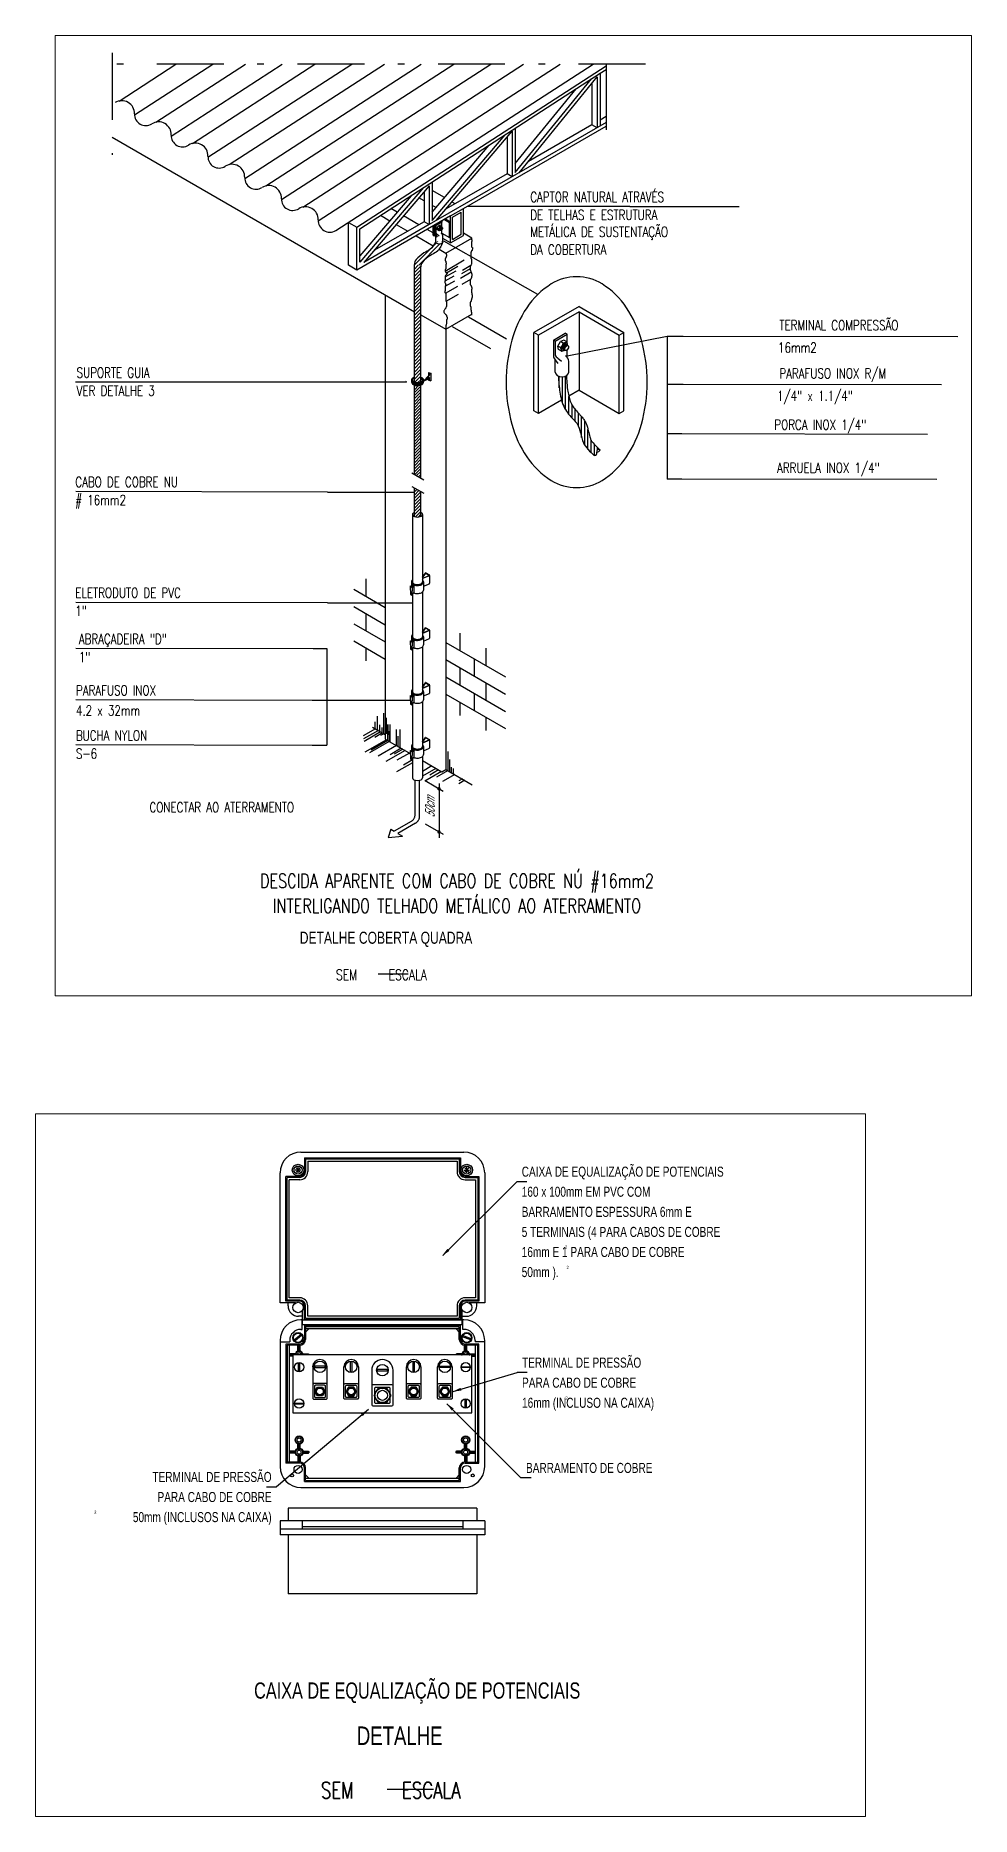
# Model space of a CAD drawing. Header units: inches. Extents: x 462102 to 462370, y 9198066 to 9198227.
# Drawn here: x 462355.83 to 462369.82, y 9198154.41 to 9198181.01 of the extents above; entities that cross this region are included whole.
import ezdxf
from ezdxf.enums import TextEntityAlignment as Align

# ---------------------------------------------------------------- set-up
doc = ezdxf.new("R2010")
doc.units = ezdxf.units.IN
doc.header["$MEASUREMENT"] = 0
doc.linetypes.add('DASHDOTX2', pattern=[2, 1, -0.5, 0, -0.5])
doc.linetypes.add('HIDDEN', pattern=[9.525, 6.35, -3.175])
for name, color, linetype in [('15', 1, 'Continuous'), ('25', 2, 'Continuous'), ('50', 5, 'Continuous'), ('C01', 1, 'Continuous'), ('C02', 2, 'Continuous'), ('C03', 3, 'Continuous'), ('C04', 4, 'Continuous'), ('C05', 4, 'Continuous')]:
    doc.layers.add(name, color=color, linetype=linetype)
doc.layers.add('I-LIN_CHAMADA', color=9, linetype='Continuous', lineweight=9)
doc.styles.add('100CL', font='romans.shx', dxfattribs={"height": 2.5})
doc.styles.add('140CL', font='ACENT.shx', dxfattribs={"height": 3.5})
doc.styles.add('25CL', font='ROMANS.shx', dxfattribs={"height": 2.5})
doc.styles.add('35CL', font='ROMANS.shx', dxfattribs={"height": 3.5})
doc.styles.add('80', font='', dxfattribs={"height": 0.2})
doc.styles.add('80CL', font='ACENT.shx', dxfattribs={"height": 2})
doc.styles.get('80').set_extended_font_data('Technical')

msp = doc.modelspace()

# ---------------------------------------------------------------- texts
at = {"layer": '25', "style": '25CL', "width": 0.75}
for s, p in [('CAPTOR NATURAL ATRAVÉS ', (462363.224, 9198178.527)), ('DE TELHAS E ESTRUTURA', (462363.224, 9198178.259)), ('METÁLICA DE SUSTENTAÇÃO', (462363.224, 9198178.006)), ('DA COBERTURA', (462363.224, 9198177.741)), ('TERMINAL COMPRESSÃO', (462366.947, 9198176.611)), ('16mm2', (462366.927, 9198176.277)), ('SUPORTE GUIA ', (462356.447, 9198175.902)), ('PARAFUSO INOX R/M ', (462366.947, 9198175.891)), ('VER DETALHE 3', (462356.447, 9198175.632)), ('1/4" x 1.1/4" ', (462366.913, 9198175.557)), ('PORCA INOX 1/4"', (462366.872, 9198175.125)), ('ARRUELA INOX 1/4"', (462366.912, 9198174.48)), ('CABO DE COBRE NU', (462356.427, 9198174.269)), ('# 16mm2', (462356.427, 9198173.999)), ('ELETRODUTO DE PVC', (462356.427, 9198172.614)), ('1"', (462356.427, 9198172.344)), ('ABRAÇADEIRA "D"', (462356.479, 9198171.923)), ('1"', (462356.479, 9198171.653)), ('PARAFUSO INOX', (462356.437, 9198171.155)), ('4.2 x 32mm', (462356.437, 9198170.855)), ('BUCHA NYLON', (462356.435, 9198170.481)), ('S-6', (462356.435, 9198170.211)), ('CONECTAR AO ATERRAMENTO', (462357.535, 9198169.409))]:
    msp.add_text(s, height=0.15, dxfattribs=at).set_placement(p)
at = {"layer": '25', "color": 2, "style": '80', "oblique": 30, "width": 0.75}
msp.add_text('50cm', height=0.144, rotation=90, dxfattribs=at).set_placement((462361.797, 9198169.48), align=Align.CENTER)
at = {"layer": '50', "style": '35CL', "width": 0.75}
for s, p in [('DESCIDA APARENTE COM CABO DE COBRE NÚ #16mm2', (462362.129, 9198168.387)), ('INTERLIGANDO TELHADO METÁLICO AO ATERRAMENTO', (462362.129, 9198168.011))]:
    msp.add_text(s, height=0.21, dxfattribs=at).set_placement(p, align=Align.MIDDLE_CENTER)
at = {"layer": 'C03', "style": '80CL', "width": 0.75}
for s, height, p in [('CAIXA DE EQUALIZAÇÃO DE POTENCIAIS', 0.15, (462363.097, 9198164.04)), ('160 x 100mm EM PVC COM', 0.15, (462363.097, 9198163.74)), ('BARRAMENTO ESPESSURA 6mm E', 0.15, (462363.097, 9198163.44)), ('5 TERMINAIS (4 PARA CABOS DE COBRE', 0.15, (462363.097, 9198163.14)), ('16mm E 1 PARA CABO DE COBRE', 0.15, (462363.097, 9198162.84)), ('2', 0.048, (462363.744, 9198162.912)), ('50mm ).', 0.15, (462363.097, 9198162.54)), ('2', 0.048, (462363.767, 9198162.61)), ('TERMINAL DE PRESSÃO ', 0.15, (462363.102, 9198161.187)), ('PARA CABO DE COBRE ', 0.15, (462363.102, 9198160.887)), ('16mm (INCLUSO NA CAIXA)', 0.15, (462363.102, 9198160.587)), ('2', 0.048, (462363.749, 9198160.656)), ('BARRAMENTO DE COBRE', 0.15, (462363.161, 9198159.614)), ('2', 0.048, (462356.709, 9198158.953))]:
    msp.add_text(s, height=height, dxfattribs=at).set_placement(p, align=Align.MIDDLE_LEFT)
for s, p in [('TERMINAL DE PRESSÃO', (462359.36, 9198159.479)), ('PARA CABO DE COBRE', (462359.36, 9198159.179)), ('50mm (INCLUSOS NA CAIXA)', (462359.36, 9198158.879))]:
    msp.add_text(s, height=0.15, dxfattribs=at).set_placement(p, align=Align.MIDDLE_RIGHT)
at = {"layer": 'C04', "color": 5, "style": '100CL', "width": 0.75}
for height, p in [(0.1575, (462360.321, 9198166.902)), (0.24225, (462360.096, 9198154.677))]:
    msp.add_text('SEM     ESCALA', height=height, dxfattribs=at).set_placement(p)
at = {"layer": 'C04', "color": 5, "style": '140CL', "width": 0.75}
msp.add_text('CAIXA DE EQUALIZAÇÃO DE POTENCIAIS', height=0.24225, dxfattribs=at).set_placement((462361.535, 9198156.094), align=Align.BOTTOM_CENTER)
at = {"layer": 'C05', "style": '140CL', "width": 0.75}
for s, height, p in [('DETALHE COBERTA QUADRA', 0.18, (462359.781, 9198167.445)), ('DETALHE', 0.2769, (462360.633, 9198155.474))]:
    msp.add_text(s, height=height, dxfattribs=at).set_placement(p)

# ---------------------------------------------------------------- hatches: boundary and pattern name
h = msp.add_hatch()
h.set_pattern_fill('ANSI31', color=256, scale=0.015, style=0)
h.set_pattern_definition([(45, (462286.71007, 9198119.77594), (-0.03367596, 0.03367596), [])])
edge = h.paths.add_edge_path()
edge.add_spline(control_points=[(462361.861, 9198177.823), (462361.883, 9198177.853), (462361.9, 9198177.889), (462361.916, 9198177.926)], knot_values=[0, 0, 0, 0, 1.886403, 1.886403, 1.886403, 1.886403], degree=3, periodic=0)
edge.add_ellipse((462361.866, 9198177.937), major_axis=(-0.0526, 0), ratio=0.708671, start_angle=0, end_angle=180, ccw=False)
edge.add_spline(control_points=[(462361.813, 9198177.937), (462361.801, 9198177.915), (462361.789, 9198177.893), (462361.775, 9198177.872)], knot_values=[0, 0, 0, 0, 1.216225, 1.216225, 1.216225, 1.216225], degree=3, periodic=0)
edge.add_spline(control_points=[(462361.775, 9198177.872), (462361.761, 9198177.851), (462361.723, 9198177.806), (462361.615, 9198177.765), (462361.554, 9198177.703), (462361.517, 9198177.665)], knot_values=[1.216225, 1.216225, 1.216225, 1.216225, 2.495653, 4.199074, 6.793347, 6.793347, 6.793347, 6.793347], degree=3, periodic=0)
edge.add_arc((462361.613, 9198177.593), 0.12, 142.735, 180)
edge.add_line((462361.493, 9198177.593), (462361.493, 9198177.587))
edge.add_line((462361.493, 9198177.587), (462361.592, 9198177.581))
edge.add_arc((462361.709, 9198177.557), 0.12, 142.735, 168.3404, ccw=False)
edge.add_spline(control_points=[(462361.614, 9198177.629), (462361.65, 9198177.666), (462361.711, 9198177.728), (462361.814, 9198177.768), (462361.85, 9198177.807), (462361.861, 9198177.823)], knot_values=[1.886403, 1.886403, 1.886403, 1.886403, 4.480676, 6.184097, 7.189229, 7.189229, 7.189229, 7.189229], degree=3, periodic=0)
h = msp.add_hatch()
h.set_pattern_fill('ANSI31', color=256, scale=0.015, angle=45, style=0)
h.set_pattern_definition([(90, (462286.64865, 9198120.358043), (-0.047625, 1e-17), [])])
edge = h.paths.add_edge_path()
edge.add_spline(control_points=[(462363.8, 9198175.626), (462363.799, 9198175.628), (462363.799, 9198175.63), (462363.792, 9198175.661), (462363.787, 9198175.692), (462363.776, 9198175.768), (462363.772, 9198175.814), (462363.767, 9198175.884), (462363.766, 9198175.908), (462363.764, 9198175.931)], knot_values=[0.035275, 0.035275, 0.035275, 0.035275, 0.144532, 0.144532, 1.839199, 1.839199, 4.284583, 4.284583, 5.471999, 5.471999, 5.471999, 5.471999], degree=3, periodic=0)
edge.add_ellipse((462363.699, 9198175.987), major_axis=(-0.102, 0), ratio=0.708671, start_angle=57.5485, end_angle=129.7624, ccw=False)
edge.add_spline(control_points=[(462363.645, 9198175.926), (462363.65, 9198175.847), (462363.657, 9198175.726), (462363.681, 9198175.605), (462363.692, 9198175.564)], knot_values=[0, 0, 0, 0, 3.980117, 6.065728, 6.065728, 6.065728, 6.065728], degree=3, periodic=0)
edge.add_spline(control_points=[(462363.692, 9198175.564), (462363.704, 9198175.523), (462363.744, 9198175.417), (462363.838, 9198175.31), (462363.979, 9198175.166), (462363.976, 9198174.926), (462364.116, 9198174.798), (462364.181, 9198174.741)], knot_values=[6.065728, 6.065728, 6.065728, 6.065728, 8.162369, 11.726694, 13.110325, 18.108707, 22.283987, 22.283987, 22.283987, 22.283987], degree=3, periodic=0)
edge.add_arc((462364.185, 9198174.776), 0.0351, 264.8281, 380.4869)
edge.add_arc((462364.248, 9198174.8), 0.0323, 49.6337, 200.4869, ccw=False)
edge.add_spline(control_points=[(462364.269, 9198174.824), (462364.26, 9198174.832), (462364.252, 9198174.839), (462364.212, 9198174.875), (462364.184, 9198174.901), (462364.155, 9198174.937), (462364.147, 9198174.946), (462364.138, 9198174.961), (462364.136, 9198174.965), (462364.131, 9198174.975), (462364.128, 9198174.979), (462364.124, 9198174.99), (462364.121, 9198174.996), (462364.111, 9198175.025), (462364.105, 9198175.053), (462364.09, 9198175.118), (462364.082, 9198175.154), (462364.062, 9198175.209), (462364.055, 9198175.225), (462364.043, 9198175.249), (462364.039, 9198175.257), (462364.03, 9198175.273), (462364.024, 9198175.281), (462364.008, 9198175.304), (462363.997, 9198175.317), (462363.98, 9198175.336), (462363.973, 9198175.343), (462363.961, 9198175.356), (462363.955, 9198175.362), (462363.943, 9198175.375), (462363.936, 9198175.382), (462363.91, 9198175.411), (462363.893, 9198175.432), (462363.87, 9198175.462), (462363.863, 9198175.473), (462363.85, 9198175.493), (462363.845, 9198175.503), (462363.833, 9198175.525), (462363.828, 9198175.537), (462363.814, 9198175.574), (462363.806, 9198175.599), (462363.8, 9198175.626)], knot_values=[5.471999, 5.471999, 5.471999, 5.471999, 6.012781, 6.012781, 8.184458, 8.184458, 9.045426, 9.045426, 9.47591, 9.47591, 9.906394, 9.906394, 10.426821, 10.426821, 12.024227, 12.024227, 13.621633, 13.621633, 14.255544, 14.255544, 14.572499, 14.572499, 14.889455, 14.889455, 15.516431, 15.516431, 15.942256, 15.942256, 16.36808, 16.36808, 16.890298, 16.890298, 18.437749, 18.437749, 19.211475, 19.211475, 19.9852, 19.9852, 20.870541, 20.870541, 22.45595, 22.45595, 22.45595, 22.45595], degree=3, periodic=0)
h = msp.add_hatch()
h.set_pattern_fill('ANSI31', color=256, scale=0.0108, style=0)
h.set_pattern_definition([(45, (462286.843524, 9198116.95644), (-0.024246692, 0.024246692), [])])
edge = h.paths.add_edge_path()
edge.add_line((462361.589, 9198174.2), (462361.493, 9198174.255))
edge.add_line((462361.493, 9198174.255), (462361.493, 9198173.828))
edge.add_ellipse((462361.539, 9198173.858), major_axis=(-0.075, 0), ratio=0.509872, start_angle=411.839, end_angle=491.867)
edge.add_line((462361.589, 9198173.829), (462361.589, 9198174.2))

# ---------------------------------------------------------------- linework, layer by layer
at = {"linetype": 'Continuous'}
for p, q in [((462361.493, 9198177.578), (462361.496, 9198177.582)), ((462361.493, 9198177.525), (462361.549, 9198177.582)), ((462361.493, 9198177.472), (462361.589, 9198177.569)), ((462361.493, 9198177.419), (462361.589, 9198177.516)), ((462361.493, 9198177.366), (462361.589, 9198177.463)), ((462361.493, 9198177.313), (462361.589, 9198177.409)), ((462361.493, 9198177.26), (462361.589, 9198177.356)), ((462361.493, 9198177.207), (462361.589, 9198177.303)), ((462361.493, 9198177.154), (462361.589, 9198177.25)), ((462361.493, 9198177.101), (462361.589, 9198177.197)), ((462361.493, 9198177.048), (462361.589, 9198177.144)), ((462361.493, 9198176.995), (462361.589, 9198177.091)), ((462361.493, 9198176.942), (462361.589, 9198177.038)), ((462361.493, 9198176.889), (462361.589, 9198176.985)), ((462361.493, 9198176.836), (462361.589, 9198176.932)), ((462361.493, 9198176.783), (462361.589, 9198176.879)), ((462361.493, 9198176.73), (462361.589, 9198176.826)), ((462361.493, 9198176.677), (462361.589, 9198176.773)), ((462361.493, 9198176.624), (462361.589, 9198176.72)), ((462361.493, 9198176.571), (462361.589, 9198176.667)), ((462361.493, 9198176.518), (462361.589, 9198176.614)), ((462361.493, 9198176.465), (462361.588, 9198176.56)), ((462361.493, 9198176.412), (462361.589, 9198176.507)), ((462361.493, 9198176.358), (462361.589, 9198176.455)), ((462361.493, 9198176.305), (462361.589, 9198176.402)), ((462361.493, 9198176.252), (462361.589, 9198176.349)), ((462361.493, 9198176.199), (462361.589, 9198176.296)), ((462361.493, 9198176.146), (462361.589, 9198176.243)), ((462361.493, 9198176.093), (462361.589, 9198176.19)), ((462361.493, 9198176.04), (462361.589, 9198176.137)), ((462361.493, 9198175.987), (462361.589, 9198176.084)), ((462361.493, 9198175.934), (462361.589, 9198176.031)), ((462361.493, 9198175.881), (462361.589, 9198175.978)), ((462361.499, 9198175.835), (462361.589, 9198175.925)), ((462361.493, 9198175.776), (462361.505, 9198175.788)), ((462361.493, 9198175.722), (462361.555, 9198175.784)), ((462361.546, 9198175.829), (462361.589, 9198175.872))]:
    msp.add_line(p, q, dxfattribs=at)
at = {"color": 0}
for p, q in [((462361.493, 9198175.68), (462361.589, 9198175.776)), ((462361.493, 9198175.634), (462361.589, 9198175.731)), ((462361.493, 9198175.589), (462361.589, 9198175.685)), ((462361.493, 9198175.543), (462361.589, 9198175.64)), ((462361.493, 9198175.498), (462361.589, 9198175.594)), ((462361.493, 9198175.452), (462361.589, 9198175.549)), ((462361.493, 9198175.407), (462361.589, 9198175.503)), ((462361.493, 9198175.361), (462361.589, 9198175.457)), ((462361.493, 9198175.315), (462361.589, 9198175.412)), ((462361.493, 9198175.27), (462361.589, 9198175.366)), ((462361.493, 9198175.224), (462361.589, 9198175.321)), ((462361.493, 9198175.179), (462361.589, 9198175.275)), ((462361.493, 9198175.133), (462361.589, 9198175.23)), ((462361.493, 9198175.088), (462361.589, 9198175.184)), ((462361.493, 9198175.042), (462361.589, 9198175.139)), ((462361.493, 9198174.997), (462361.589, 9198175.093)), ((462361.493, 9198174.951), (462361.589, 9198175.047)), ((462361.493, 9198174.905), (462361.589, 9198175.002)), ((462361.493, 9198174.814), (462361.589, 9198174.911)), ((462361.493, 9198174.769), (462361.589, 9198174.865)), ((462361.493, 9198174.86), (462361.494, 9198174.861)), ((462361.495, 9198174.862), (462361.589, 9198174.956)), ((462361.493, 9198174.723), (462361.589, 9198174.82)), ((462361.493, 9198174.678), (462361.589, 9198174.774)), ((462361.493, 9198174.632), (462361.589, 9198174.729)), ((462361.493, 9198174.587), (462361.589, 9198174.683)), ((462361.493, 9198174.541), (462361.589, 9198174.637)), ((462361.493, 9198174.495), (462361.589, 9198174.592)), ((462361.498, 9198174.456), (462361.589, 9198174.546)), ((462361.527, 9198174.439), (462361.589, 9198174.501)), ((462361.556, 9198174.422), (462361.589, 9198174.455)), ((462361.585, 9198174.406), (462361.589, 9198174.41))]:
    msp.add_line(p, q, dxfattribs=at)
for p, q in [((462360.587, 9198172.742), (462361.059, 9198172.47)), ((462360.767, 9198172.896), (462360.767, 9198172.638)), ((462360.587, 9198172.484), (462361.059, 9198172.212)), ((462360.587, 9198172.226), (462361.059, 9198171.954)), ((462360.767, 9198172.381), (462360.767, 9198172.123)), ((462360.587, 9198171.969), (462361.059, 9198171.696)), ((462361.963, 9198171.948), (462362.856, 9198171.432)), ((462362.174, 9198172.084), (462362.174, 9198171.826)), ((462360.767, 9198171.865), (462360.767, 9198171.67)), ((462361.963, 9198171.69), (462362.856, 9198171.174)), ((462362.384, 9198171.705), (462362.384, 9198171.447)), ((462362.563, 9198171.859), (462362.563, 9198171.601)), ((462361.963, 9198171.432), (462362.856, 9198170.917)), ((462362.174, 9198171.568), (462362.174, 9198171.31)), ((462361.963, 9198171.175), (462362.856, 9198170.659)), ((462362.384, 9198171.189), (462362.384, 9198170.931)), ((462362.563, 9198171.343), (462362.563, 9198171.085)), ((462362.174, 9198171.052), (462362.174, 9198170.857)), ((462362.563, 9198170.828), (462362.563, 9198170.633))]:
    msp.add_line(p, q)
at = {"layer": '15', "color": 1, "linetype": 'DASHDOTX2'}
for p, q in [((462356.977, 9198180.757), (462356.977, 9198179.234)), ((462364.946, 9198180.586), (462356.977, 9198180.586))]:
    msp.add_line(p, q, dxfattribs=at)
at = {"layer": '15', "color": 1}
for p, q in [((462357.08, 9198180.036), (462357.93, 9198180.586)), ((462357.311, 9198179.83), (462358.48, 9198180.586)), ((462357.629, 9198179.719), (462358.968, 9198180.586)), ((462357.86, 9198179.513), (462359.519, 9198180.586)), ((462358.178, 9198179.402), (462360.007, 9198180.586)), ((462358.409, 9198179.196), (462360.557, 9198180.586)), ((462358.727, 9198179.086), (462361.046, 9198180.586)), ((462358.958, 9198178.879), (462361.596, 9198180.586)), ((462359.275, 9198178.769), (462362.084, 9198180.586)), ((462359.507, 9198178.562), (462362.635, 9198180.586)), ((462359.824, 9198178.452), (462363.123, 9198180.586)), ((462360.056, 9198178.245), (462363.673, 9198180.586)), ((462360.32, 9198178.1), (462364.162, 9198180.586)), ((462360.633, 9198178.152), (462364.359, 9198180.563)), ((462360.679, 9198178.127), (462364.27, 9198180.45)), ((462364.27, 9198180.45), (462364.359, 9198180.507)), ((462364.27, 9198180.45), (462364.27, 9198179.664)), ((462364.359, 9198180.586), (462364.359, 9198179.604)), ((462363.001, 9198178.967), (462364.139, 9198180.365)), ((462363.001, 9198179.1), (462363.91, 9198180.217)), ((462363.061, 9198178.965), (462364.224, 9198180.395)), ((462364.147, 9198180.301), (462364.147, 9198179.682)), ((462364.224, 9198180.395), (462364.224, 9198179.637)), ((462364.359, 9198179.715), (462361.716, 9198178.189)), ((462362.225, 9198178.429), (462364.359, 9198179.661)), ((462363.001, 9198179.629), (462363.001, 9198178.967)), ((462364.147, 9198179.682), (462363.197, 9198179.133)), ((462364.224, 9198179.637), (462364.147, 9198179.682)), ((462364.359, 9198179.804), (462364.27, 9198179.752)), ((462356.977, 9198179.494), (462361.493, 9198176.887)), ((462361.761, 9198178.251), (462362.85, 9198179.531)), ((462361.761, 9198178.377), (462362.611, 9198179.377)), ((462361.821, 9198178.25), (462362.955, 9198179.583)), ((462362.878, 9198179.493), (462362.878, 9198178.949)), ((462362.955, 9198179.583), (462362.955, 9198178.904)), ((462361.761, 9198178.827), (462361.761, 9198178.251)), ((462362.878, 9198178.949), (462361.97, 9198178.424)), ((462362.955, 9198178.904), (462362.878, 9198178.949)), ((462361.63, 9198178.742), (462360.679, 9198177.626)), ((462361.443, 9198178.621), (462360.679, 9198177.725)), ((462361.716, 9198178.771), (462360.739, 9198177.625)), ((462361.639, 9198178.546), (462361.562, 9198178.591)), ((462361.639, 9198178.68), (462361.639, 9198178.233)), ((462361.716, 9198178.771), (462361.716, 9198178.189)), ((462361.944, 9198178.592), (462361.761, 9198178.697)), ((462362.033, 9198178.319), (462360.633, 9198177.51)), ((462360.986, 9198178.328), (462361.125, 9198178.248)), ((462361.235, 9198178.377), (462361.142, 9198178.43)), ((462361.561, 9198178.188), (462361.332, 9198178.321)), ((462361.817, 9198178.443), (462361.761, 9198178.476)), ((462362.033, 9198178.319), (462362.225, 9198178.429)), ((462362.033, 9198177.916), (462362.033, 9198178.319)), ((462362.102, 9198178.501), (462362.057, 9198178.527)), ((462362.064, 9198178.301), (462362.194, 9198178.376)), ((462362.064, 9198177.969), (462362.064, 9198178.301)), ((462362.194, 9198178.044), (462362.194, 9198178.376)), ((462362.225, 9198178.026), (462362.225, 9198178.429)), ((462364.714, 9198178.461), (462362.28, 9198178.461)), ((462364.714, 9198178.461), (462366.345, 9198178.461)), ((462360.51, 9198177.581), (462360.51, 9198178.223)), ((462360.51, 9198178.223), (462360.633, 9198178.152)), ((462360.633, 9198177.51), (462360.633, 9198178.152)), ((462360.679, 9198177.626), (462360.679, 9198178.127)), ((462361.716, 9198178.189), (462360.739, 9198177.625)), ((462361.639, 9198178.233), (462360.888, 9198177.8)), ((462361.222, 9198178.192), (462361.395, 9198178.092)), ((462361.716, 9198178.189), (462361.639, 9198178.233)), ((462361.775, 9198178.065), (462361.684, 9198178.117)), ((462361.802, 9198178.049), (462361.788, 9198178.057)), ((462362.033, 9198177.916), (462362.225, 9198178.026)), ((462362.064, 9198177.969), (462362.194, 9198178.044)), ((462362.352, 9198177.988), (462362.225, 9198178.061)), ((462361.518, 9198178.021), (462361.775, 9198177.872)), ((462361.861, 9198177.823), (462361.964, 9198177.764)), ((462362.033, 9198177.916), (462361.919, 9198177.982)), ((462361.964, 9198177.764), (462362.352, 9198177.988)), ((462361.966, 9198177.76), (462361.966, 9198177.754)), ((462362.341, 9198177.779), (462362.338, 9198177.773)), ((462362.338, 9198177.773), (462362.338, 9198177.684)), ((462362.344, 9198177.782), (462362.341, 9198177.779)), ((462362.347, 9198177.795), (462362.344, 9198177.782)), ((462362.347, 9198177.986), (462362.347, 9198177.964)), ((462362.347, 9198177.964), (462362.351, 9198177.96)), ((462362.351, 9198177.938), (462362.347, 9198177.935)), ((462362.347, 9198177.935), (462362.347, 9198177.856)), ((462362.347, 9198177.856), (462362.354, 9198177.852)), ((462362.357, 9198177.802), (462362.347, 9198177.795)), ((462362.351, 9198177.96), (462362.354, 9198177.957)), ((462362.354, 9198177.945), (462362.351, 9198177.938)), ((462362.354, 9198177.957), (462362.354, 9198177.945)), ((462362.354, 9198177.852), (462362.357, 9198177.849)), ((462362.357, 9198177.849), (462362.357, 9198177.846)), ((462362.357, 9198177.846), (462362.36, 9198177.846)), ((462362.36, 9198177.821), (462362.357, 9198177.814)), ((462362.357, 9198177.814), (462362.357, 9198177.802)), ((462362.36, 9198177.846), (462362.363, 9198177.843)), ((462362.363, 9198177.827), (462362.36, 9198177.821)), ((462362.363, 9198177.843), (462362.363, 9198177.827)), ((462360.633, 9198177.51), (462360.51, 9198177.581)), ((462361.493, 9198176.528), (462361.493, 9198177.593)), ((462361.589, 9198176.49), (462361.589, 9198177.569)), ((462361.956, 9198177.684), (462361.953, 9198177.681)), ((462361.953, 9198177.681), (462361.953, 9198177.649)), ((462361.953, 9198177.496), (462362.239, 9198177.662)), ((462361.953, 9198177.649), (462361.959, 9198177.646)), ((462361.956, 9198177.522), (462361.953, 9198177.515)), ((462361.953, 9198177.515), (462361.953, 9198177.49)), ((462361.953, 9198177.407), (462362.115, 9198177.501)), ((462361.963, 9198177.693), (462361.956, 9198177.687)), ((462361.956, 9198177.687), (462361.956, 9198177.684)), ((462361.963, 9198177.528), (462361.956, 9198177.522)), ((462361.959, 9198177.646), (462361.959, 9198177.643)), ((462361.959, 9198177.643), (462361.963, 9198177.643)), ((462361.966, 9198177.703), (462361.963, 9198177.703)), ((462361.963, 9198177.703), (462361.963, 9198177.693)), ((462361.963, 9198177.643), (462361.963, 9198177.62)), ((462361.963, 9198177.62), (462361.969, 9198177.617)), ((462361.966, 9198177.598), (462361.963, 9198177.592)), ((462361.963, 9198177.592), (462361.963, 9198177.528)), ((462361.966, 9198177.754), (462361.969, 9198177.747)), ((462361.969, 9198177.713), (462361.966, 9198177.709)), ((462361.966, 9198177.709), (462361.966, 9198177.703)), ((462361.969, 9198177.608), (462361.966, 9198177.601)), ((462361.966, 9198177.601), (462361.966, 9198177.598)), ((462361.969, 9198177.747), (462361.969, 9198177.744)), ((462361.969, 9198177.744), (462361.972, 9198177.741)), ((462361.972, 9198177.716), (462361.969, 9198177.713)), ((462361.969, 9198177.617), (462361.969, 9198177.608)), ((462361.972, 9198177.741), (462361.972, 9198177.716)), ((462361.972, 9198177.468), (462362.144, 9198177.567)), ((462362.328, 9198177.528), (462362.198, 9198177.453)), ((462362.338, 9198177.576), (462362.211, 9198177.502)), ((462362.332, 9198177.566), (462362.328, 9198177.563)), ((462362.328, 9198177.563), (462362.328, 9198177.509)), ((462362.328, 9198177.509), (462362.332, 9198177.506)), ((462362.335, 9198177.573), (462362.332, 9198177.566)), ((462362.332, 9198177.506), (462362.338, 9198177.5)), ((462362.338, 9198177.576), (462362.335, 9198177.573)), ((462362.338, 9198177.684), (462362.341, 9198177.681)), ((462362.341, 9198177.589), (462362.338, 9198177.582)), ((462362.338, 9198177.582), (462362.338, 9198177.576)), ((462362.338, 9198177.5), (462362.338, 9198177.487)), ((462362.341, 9198177.681), (462362.347, 9198177.674)), ((462362.347, 9198177.598), (462362.341, 9198177.589)), ((462362.347, 9198177.674), (462362.347, 9198177.598)), ((462361.95, 9198177.344), (462361.947, 9198177.337)), ((462361.947, 9198177.337), (462361.947, 9198177.325)), ((462361.947, 9198177.325), (462361.953, 9198177.315)), ((462361.953, 9198177.347), (462361.95, 9198177.344)), ((462361.953, 9198177.49), (462361.959, 9198177.487)), ((462361.953, 9198177.347), (462362.09, 9198177.426)), ((462361.956, 9198177.426), (462361.953, 9198177.42)), ((462361.953, 9198177.42), (462361.953, 9198177.347)), ((462361.953, 9198177.315), (462361.953, 9198177.312)), ((462361.953, 9198177.312), (462361.959, 9198177.306)), ((462361.956, 9198177.28), (462361.953, 9198177.271)), ((462361.953, 9198177.271), (462361.953, 9198177.201)), ((462361.963, 9198177.433), (462361.956, 9198177.43)), ((462361.956, 9198177.43), (462361.956, 9198177.426)), ((462361.959, 9198177.29), (462361.956, 9198177.287)), ((462361.956, 9198177.287), (462361.956, 9198177.28)), ((462361.959, 9198177.487), (462361.959, 9198177.484)), ((462361.959, 9198177.484), (462361.963, 9198177.48)), ((462361.959, 9198177.306), (462361.963, 9198177.302)), ((462361.963, 9198177.296), (462361.959, 9198177.29)), ((462361.959, 9198177.164), (462362.144, 9198177.271)), ((462361.963, 9198177.48), (462361.963, 9198177.474)), ((462361.963, 9198177.474), (462361.969, 9198177.471)), ((462361.969, 9198177.439), (462361.963, 9198177.436)), ((462361.963, 9198177.436), (462361.963, 9198177.433)), ((462361.963, 9198177.302), (462361.963, 9198177.296)), ((462361.964, 9198177.274), (462362.096, 9198177.35)), ((462361.969, 9198177.471), (462361.972, 9198177.468)), ((462361.972, 9198177.442), (462361.969, 9198177.439)), ((462361.972, 9198177.468), (462361.978, 9198177.461)), ((462361.975, 9198177.449), (462361.972, 9198177.442)), ((462361.982, 9198177.452), (462361.975, 9198177.449)), ((462361.978, 9198177.461), (462361.978, 9198177.458)), ((462361.978, 9198177.458), (462361.982, 9198177.458)), ((462361.982, 9198177.458), (462361.982, 9198177.452)), ((462362.343, 9198177.479), (462362.182, 9198177.386)), ((462362.332, 9198177.369), (462362.201, 9198177.294)), ((462362.332, 9198177.369), (462362.328, 9198177.366)), ((462362.328, 9198177.366), (462362.328, 9198177.293)), ((462362.328, 9198177.293), (462362.332, 9198177.287)), ((462362.338, 9198177.376), (462362.332, 9198177.369)), ((462362.332, 9198177.287), (462362.335, 9198177.283)), ((462362.335, 9198177.283), (462362.338, 9198177.28)), ((462362.338, 9198177.487), (462362.341, 9198177.48)), ((462362.341, 9198177.382), (462362.338, 9198177.379)), ((462362.338, 9198177.379), (462362.338, 9198177.376)), ((462362.338, 9198177.28), (462362.338, 9198177.274)), ((462362.338, 9198177.274), (462362.341, 9198177.274)), ((462362.341, 9198177.48), (462362.344, 9198177.477)), ((462362.344, 9198177.388), (462362.341, 9198177.382)), ((462362.341, 9198177.274), (462362.347, 9198177.267)), ((462362.344, 9198177.477), (462362.344, 9198177.471)), ((462362.344, 9198177.471), (462362.347, 9198177.468)), ((462362.347, 9198177.395), (462362.344, 9198177.388)), ((462362.347, 9198177.468), (462362.347, 9198177.455)), ((462362.347, 9198177.455), (462362.351, 9198177.452)), ((462362.351, 9198177.417), (462362.347, 9198177.414)), ((462362.347, 9198177.414), (462362.347, 9198177.395)), ((462362.347, 9198177.267), (462362.347, 9198177.255)), ((462362.347, 9198177.255), (462362.351, 9198177.252)), ((462362.351, 9198177.452), (462362.351, 9198177.417)), ((462362.351, 9198177.252), (462362.351, 9198177.223)), ((462361.953, 9198177.201), (462361.947, 9198177.197)), ((462361.947, 9198177.197), (462361.947, 9198177.182)), ((462361.947, 9198177.182), (462361.95, 9198177.175)), ((462361.95, 9198177.175), (462361.953, 9198177.172)), ((462361.953, 9198177.172), (462361.956, 9198177.169)), ((462361.956, 9198177.169), (462361.959, 9198177.163)), ((462361.959, 9198177.163), (462361.963, 9198177.159)), ((462361.963, 9198177.159), (462361.963, 9198177.051)), ((462361.963, 9198177.051), (462361.969, 9198177.042)), ((462361.967, 9198177.045), (462362.15, 9198177.15)), ((462361.969, 9198177.042), (462361.975, 9198177.035)), ((462361.972, 9198176.965), (462361.969, 9198176.959)), ((462361.975, 9198176.969), (462361.972, 9198176.965)), ((462361.975, 9198177.035), (462361.975, 9198176.969)), ((462362.328, 9198177.023), (462362.325, 9198177.019)), ((462362.325, 9198177.019), (462362.325, 9198176.984)), ((462362.325, 9198176.984), (462362.328, 9198176.981)), ((462362.335, 9198177.035), (462362.328, 9198177.029)), ((462362.328, 9198177.029), (462362.328, 9198177.023)), ((462362.328, 9198176.981), (462362.328, 9198176.975)), ((462362.328, 9198176.975), (462362.332, 9198176.969)), ((462362.332, 9198176.969), (462362.332, 9198176.965)), ((462362.332, 9198176.965), (462362.335, 9198176.959)), ((462362.338, 9198177.035), (462362.335, 9198177.035)), ((462362.341, 9198177.045), (462362.338, 9198177.042)), ((462362.338, 9198177.042), (462362.338, 9198177.035)), ((462362.344, 9198177.048), (462362.341, 9198177.045)), ((462362.347, 9198177.067), (462362.344, 9198177.067)), ((462362.344, 9198177.067), (462362.344, 9198177.048)), ((462362.351, 9198177.223), (462362.347, 9198177.223)), ((462362.347, 9198177.223), (462362.347, 9198177.175)), ((462362.347, 9198177.175), (462362.351, 9198177.169)), ((462362.351, 9198177.086), (462362.347, 9198177.08)), ((462362.347, 9198177.08), (462362.347, 9198177.067)), ((462362.351, 9198177.169), (462362.351, 9198177.153)), ((462362.351, 9198177.153), (462362.354, 9198177.15)), ((462362.354, 9198177.089), (462362.351, 9198177.086)), ((462362.354, 9198177.15), (462362.354, 9198177.143)), ((462362.354, 9198177.143), (462362.357, 9198177.14)), ((462362.357, 9198177.102), (462362.354, 9198177.096)), ((462362.354, 9198177.096), (462362.354, 9198177.089)), ((462362.357, 9198177.14), (462362.357, 9198177.102)), ((462361.589, 9198176.841), (462361.963, 9198176.625)), ((462361.937, 9198176.908), (462361.934, 9198176.899)), ((462361.934, 9198176.899), (462361.934, 9198176.88)), ((462361.934, 9198176.88), (462361.937, 9198176.87)), ((462361.943, 9198176.918), (462361.937, 9198176.908)), ((462361.937, 9198176.87), (462361.943, 9198176.864)), ((462361.947, 9198176.927), (462361.943, 9198176.918)), ((462361.943, 9198176.864), (462361.947, 9198176.861)), ((462361.953, 9198176.93), (462361.947, 9198176.927)), ((462361.947, 9198176.861), (462361.953, 9198176.854)), ((462361.963, 9198176.94), (462361.953, 9198176.93)), ((462361.953, 9198176.854), (462361.959, 9198176.848)), ((462361.959, 9198176.848), (462361.963, 9198176.845)), ((462361.969, 9198176.959), (462361.963, 9198176.953)), ((462361.963, 9198176.953), (462361.963, 9198176.94)), ((462361.963, 9198176.625), (462362.351, 9198176.849)), ((462361.963, 9198176.845), (462361.969, 9198176.841)), ((462361.969, 9198176.698), (462361.966, 9198176.695)), ((462361.966, 9198176.695), (462361.966, 9198176.689)), ((462361.969, 9198176.841), (462361.972, 9198176.835)), ((462361.972, 9198176.705), (462361.969, 9198176.698)), ((462361.972, 9198176.835), (462361.972, 9198176.832)), ((462361.972, 9198176.832), (462361.975, 9198176.829)), ((462361.975, 9198176.705), (462361.972, 9198176.705)), ((462361.975, 9198176.829), (462361.975, 9198176.822)), ((462361.975, 9198176.822), (462361.978, 9198176.813)), ((462361.982, 9198176.778), (462361.975, 9198176.765)), ((462361.975, 9198176.765), (462361.975, 9198176.705)), ((462361.978, 9198176.813), (462361.982, 9198176.81)), ((462361.982, 9198176.81), (462361.982, 9198176.778)), ((462362.302, 9198176.81), (462362.872, 9198176.481)), ((462362.335, 9198176.959), (462362.335, 9198176.927)), ((462362.335, 9198176.927), (462362.338, 9198176.921)), ((462362.338, 9198176.921), (462362.338, 9198176.918)), ((462362.338, 9198176.918), (462362.341, 9198176.911)), ((462362.341, 9198176.911), (462362.341, 9198176.899)), ((462362.341, 9198176.899), (462362.344, 9198176.895)), ((462362.344, 9198176.895), (462362.344, 9198176.886)), ((462362.344, 9198176.886), (462362.347, 9198176.883)), ((462362.347, 9198176.883), (462362.347, 9198176.838)), ((462361.493, 9198175.837), (462361.493, 9198176.528)), ((462361.589, 9198175.838), (462361.589, 9198176.49)), ((462361.966, 9198176.689), (462361.963, 9198176.686)), ((462361.963, 9198176.686), (462361.963, 9198176.625)), ((462362.057, 9198176.669), (462362.628, 9198176.34)), ((462365.271, 9198176.518), (462365.271, 9198174.386)), ((462365.509, 9198176.518), (462365.271, 9198176.518)), ((462356.429, 9198175.842), (462361.375, 9198175.84)), ((462361.493, 9198174.862), (462361.493, 9198175.792)), ((462361.589, 9198174.825), (462361.589, 9198175.792)), ((462365.509, 9198175.798), (462365.271, 9198175.798)), ((462361.493, 9198174.459), (462361.493, 9198174.862)), ((462365.489, 9198175.062), (462365.271, 9198175.062)), ((462361.589, 9198174.403), (462361.589, 9198174.825)), ((462361.454, 9198174.481), (462361.633, 9198174.378)), ((462365.489, 9198174.386), (462365.271, 9198174.386)), ((462361.454, 9198174.278), (462361.633, 9198174.175)), ((462361.454, 9198174.278), (462361.633, 9198174.175)), ((462361.493, 9198173.828), (462361.493, 9198174.255)), ((462361.589, 9198173.829), (462361.589, 9198174.2)), ((462356.437, 9198171.863), (462359.983, 9198171.854)), ((462359.983, 9198171.854), (462360.185, 9198171.854)), ((462359.983, 9198171.854), (462360.185, 9198171.854)), ((462356.437, 9198171.095), (462359.968, 9198171.086)), ((462359.968, 9198171.086), (462361.433, 9198171.086)), ((462360.94, 9198170.64), (462360.94, 9198170.844)), ((462361.039, 9198170.583), (462361.039, 9198170.89)), ((462360.912, 9198170.656), (462360.727, 9198170.55)), ((462360.955, 9198170.632), (462360.735, 9198170.505)), ((462360.989, 9198170.612), (462360.742, 9198170.469)), ((462361.019, 9198170.594), (462360.9, 9198170.525)), ((462360.907, 9198170.66), (462360.907, 9198170.761)), ((462360.976, 9198170.62), (462360.976, 9198170.714)), ((462361.039, 9198170.583), (462360.987, 9198170.554)), ((462361.013, 9198170.598), (462361.013, 9198170.677)), ((462361.078, 9198170.583), (462361.078, 9198170.822)), ((462361.094, 9198170.482), (462361.094, 9198170.722)), ((462361.103, 9198170.568), (462361.103, 9198170.721)), ((462361.119, 9198170.468), (462361.119, 9198170.621)), ((462361.132, 9198170.46), (462361.132, 9198170.722)), ((462361.225, 9198170.406), (462361.225, 9198170.646)), ((462361.281, 9198170.374), (462361.281, 9198170.646)), ((462356.437, 9198170.421), (462359.966, 9198170.411)), ((462359.966, 9198170.411), (462360.185, 9198170.411)), ((462361.075, 9198170.493), (462360.754, 9198170.307)), ((462361.116, 9198170.469), (462360.82, 9198170.298)), ((462361.094, 9198170.482), (462360.845, 9198170.338)), ((462361.225, 9198170.406), (462360.953, 9198170.249)), ((462361.355, 9198170.331), (462361.068, 9198170.166)), ((462361.297, 9198170.365), (462361.129, 9198170.268)), ((462361.322, 9198170.351), (462361.192, 9198170.276)), ((462361.25, 9198170.392), (462361.25, 9198170.545)), ((462361.999, 9198170.032), (462361.999, 9198170.315)), ((462361.464, 9198170.15), (462361.225, 9198170.012)), ((462361.419, 9198170.294), (462361.232, 9198170.186)), ((462361.464, 9198170.192), (462361.33, 9198170.115)), ((462361.754, 9198170.101), (462361.614, 9198170.02)), ((462361.816, 9198170.065), (462361.614, 9198169.948)), ((462362.023, 9198170.018), (462362.023, 9198170.198)), ((462362.047, 9198170.004), (462362.047, 9198170.083)), ((462362.077, 9198169.987), (462362.077, 9198170.063)), ((462361.9, 9198170.017), (462361.651, 9198169.873)), ((462361.652, 9198169.882), (462361.921, 9198169.727)), ((462361.855, 9198170.043), (462361.722, 9198169.966)), ((462361.998, 9198170.033), (462361.822, 9198169.932)), ((462361.861, 9198169.841), (462361.861, 9198169.027)), ((462362.096, 9198169.976), (462361.913, 9198169.871)), ((462362.21, 9198169.91), (462362.155, 9198169.878)), ((462362.249, 9198169.888), (462362.158, 9198169.835)), ((462361.652, 9198169.237), (462361.921, 9198169.081))]:
    msp.add_line(p, q, dxfattribs=at)
at = {"layer": '15'}
for p, q in [((462361.775, 9198178.03), (462361.775, 9198178.169)), ((462361.775, 9198178.03), (462361.788, 9198178.022)), ((462361.788, 9198178.022), (462361.788, 9198178.177)), ((462361.788, 9198178.022), (462361.811, 9198178.035)), ((462361.904, 9198178.244), (462361.904, 9198178.228)), ((462361.905, 9198178.063), (462362.02, 9198177.997)), ((462361.943, 9198178.266), (462362.02, 9198178.222)), ((462361.956, 9198178.274), (462362.033, 9198178.23)), ((462362.02, 9198178.222), (462362.033, 9198178.23)), ((462362.02, 9198177.997), (462362.02, 9198178.222)), ((462362.033, 9198178.005), (462362.033, 9198178.23)), ((462363.336, 9198177.145), (462361.934, 9198177.941)), ((462362.02, 9198177.997), (462362.033, 9198178.005)), ((462361.059, 9198177.137), (462361.059, 9198170.502)), ((462361.963, 9198176.625), (462361.963, 9198170.05)), ((462365.271, 9198176.518), (462363.774, 9198176.225)), ((462369.612, 9198176.514), (462365.509, 9198176.518)), ((462361.375, 9198175.84), (462361.364, 9198175.846)), ((462361.375, 9198175.84), (462361.365, 9198175.834)), ((462369.368, 9198175.794), (462365.509, 9198175.798)), ((462369.161, 9198175.051), (462365.489, 9198175.062)), ((462369.298, 9198174.381), (462365.489, 9198174.386)), ((462360.193, 9198174.19), (462356.437, 9198174.2)), ((462360.193, 9198174.19), (462361.493, 9198174.19)), ((462361.614, 9198172.914), (462361.657, 9198172.977)), ((462361.665, 9198172.978), (462361.707, 9198172.954)), ((462361.44, 9198172.789), (462361.481, 9198172.807)), ((462361.44, 9198172.789), (462361.462, 9198172.777)), ((462361.485, 9198172.808), (462361.462, 9198172.777)), ((462361.481, 9198172.807), (462361.497, 9198172.819)), ((462361.485, 9198172.808), (462361.498, 9198172.818)), ((462361.707, 9198172.943), (462361.614, 9198172.904)), ((462360.193, 9198172.536), (462356.437, 9198172.545)), ((462360.193, 9198172.536), (462361.464, 9198172.536)), ((462361.44, 9198171.97), (462361.481, 9198171.988)), ((462361.44, 9198171.97), (462361.462, 9198171.957)), ((462361.485, 9198171.989), (462361.462, 9198171.957)), ((462361.481, 9198171.988), (462361.497, 9198171.999)), ((462361.485, 9198171.989), (462361.498, 9198171.999)), ((462361.614, 9198172.095), (462361.657, 9198172.157)), ((462361.707, 9198172.124), (462361.614, 9198172.085)), ((462361.665, 9198172.159), (462361.707, 9198172.135)), ((462360.185, 9198171.854), (462360.185, 9198170.411)), ((462361.44, 9198171.15), (462361.481, 9198171.168)), ((462361.44, 9198171.15), (462361.462, 9198171.137)), ((462361.485, 9198171.169), (462361.462, 9198171.137)), ((462361.481, 9198171.168), (462361.497, 9198171.18)), ((462361.485, 9198171.169), (462361.498, 9198171.179)), ((462361.614, 9198171.275), (462361.657, 9198171.338)), ((462361.707, 9198171.304), (462361.614, 9198171.265)), ((462361.665, 9198171.339), (462361.707, 9198171.315)), ((462361.44, 9198170.331), (462361.481, 9198170.349)), ((462361.44, 9198170.331), (462361.462, 9198170.318)), ((462361.485, 9198170.35), (462361.462, 9198170.318)), ((462361.481, 9198170.349), (462361.497, 9198170.36)), ((462361.485, 9198170.35), (462361.498, 9198170.36)), ((462361.614, 9198170.456), (462361.657, 9198170.518)), ((462361.707, 9198170.485), (462361.614, 9198170.446)), ((462361.665, 9198170.52), (462361.707, 9198170.496))]:
    msp.add_line(p, q, dxfattribs=at)
at = {"layer": '15', "color": 1, "linetype": 'HIDDEN'}
for p, q in [((462361.504, 9198169.376), (462361.504, 9198169.888)), ((462361.572, 9198169.353), (462361.572, 9198169.888)), ((462361.444, 9198169.272), (462361.191, 9198169.126)), ((462361.512, 9198169.249), (462361.245, 9198169.094)), ((462361.139, 9198169.155), (462361.102, 9198169.03)), ((462361.102, 9198169.03), (462361.318, 9198169.052)), ((462361.139, 9198169.155), (462361.191, 9198169.126)), ((462361.245, 9198169.094), (462361.318, 9198169.052))]:
    msp.add_line(p, q, dxfattribs=at)
at = {"layer": '15'}
msp.add_lwpolyline([(462363.918, 9198177.41, 0.139443), (462363.539, 9198177.302, 0.107104), (462363.172, 9198176.948, 0.080014), (462362.949, 9198176.461, 0.067711), (462362.864, 9198175.835, 0.067711), (462362.949, 9198175.208, 0.080014), (462363.172, 9198174.721, 0.107104), (462363.539, 9198174.367, 0.139443), (462363.918, 9198174.26, 0.139443), (462364.297, 9198174.367, 0.107104), (462364.663, 9198174.721, 0.080014), (462364.886, 9198175.208, 0.067711), (462364.972, 9198175.835, 0.067711), (462364.886, 9198176.461, 0.080014), (462364.663, 9198176.948, 0.107104), (462364.297, 9198177.302, 0.139443)], format="xyb", close=True, dxfattribs=at)
at = {"layer": '15', "color": 1, "const_width": 0.0258}
for points in [[(462361.848, 9198169.762, 1), (462361.873, 9198169.762, 1)], [(462361.848, 9198169.116, 1), (462361.873, 9198169.116, 1)]]:
    msp.add_lwpolyline(points, format="xyb", close=True, dxfattribs=at)
at = {"layer": '15', "color": 1}
for centre, radius, start, end in [((462357.122, 9198179.852), 0.189, 357.5404, 122.4596), ((462357.479, 9198179.836), 0.168, 177.5404, 302.4596), ((462357.671, 9198179.535), 0.189, 357.5404, 122.4596), ((462358.028, 9198179.519), 0.168, 177.5404, 302.4596), ((462358.22, 9198179.218), 0.189, 357.5404, 122.4596), ((462358.577, 9198179.202), 0.168, 177.5404, 302.4596), ((462358.769, 9198178.901), 0.189, 357.5404, 122.4596), ((462359.126, 9198178.886), 0.168, 177.5404, 302.4596), ((462359.318, 9198178.584), 0.189, 357.5404, 122.4596), ((462359.675, 9198178.569), 0.168, 177.5404, 302.4596), ((462359.867, 9198178.267), 0.189, 357.5404, 122.4596), ((462360.232, 9198178.254), 0.177, 178.2733, 299.7876), ((462361.613, 9198177.593), 0.12, 142.735, 180), ((462361.709, 9198177.557), 0.12, 142.735, 180)]:
    msp.add_arc(centre, radius, start, end, dxfattribs=at)
at = {"layer": '15'}
for centre, radius, start, end in [((462364.185, 9198174.776), 0.0351, 264.8281, 20.4869), ((462364.248, 9198174.8), 0.0323, 47.8349, 200.4869), ((462364.205, 9198174.864), 0.0761, 279.823, 328.4989), ((462361.662, 9198172.973), 0.006, 60, 145.1485), ((462361.704, 9198172.949), 0.006, 292.8734, 60), ((462361.662, 9198172.154), 0.006, 60, 145.1485), ((462361.704, 9198172.129), 0.006, 292.8734, 60), ((462361.662, 9198171.334), 0.006, 60, 145.1485), ((462361.704, 9198171.31), 0.006, 292.8734, 60), ((462361.662, 9198170.515), 0.006, 60, 145.1485), ((462361.704, 9198170.49), 0.006, 292.8734, 60)]:
    msp.add_arc(centre, radius, start, end, dxfattribs=at)
at = {"layer": '15', "color": 1, "linetype": 'HIDDEN'}
for centre in [(462361.384, 9198169.376), (462361.452, 9198169.353)]:
    msp.add_arc(centre, 0.12, 300, 0, dxfattribs=at)
at = {"layer": '15'}
for centre, major_axis, start_param, end_param in [((462361.884, 9198178.132), (-0.0132, -0.019), 3.158868, 6.283185), ((462361.889, 9198178.129), (-0.0132, -0.019), 3.158868, 6.283185), ((462361.895, 9198178.126), (-0.0132, -0.019), 3.158868, 6.283185), ((462363.734, 9198176.365), (0.0257, 0.0369), 0.017275, 3.141593), ((462363.745, 9198176.359), (0.0257, 0.0369), 0.017275, 3.141593), ((462363.755, 9198176.353), (0.0257, 0.0369), 0.017275, 3.141593)]:
    msp.add_ellipse(centre, major_axis=major_axis, ratio=0.281547, start_param=start_param, end_param=end_param, dxfattribs=at)
at = {"layer": '15', "color": 1}
for points in [[(462361.813, 9198177.937), (462361.725, 9198177.817), (462361.636, 9198177.766), (462361.517, 9198177.665)], [(462361.916, 9198177.926), (462361.821, 9198177.78), (462361.732, 9198177.73), (462361.614, 9198177.629)]]:
    msp.add_spline(points, degree=3, dxfattribs=at)
at = {"layer": '15'}
for points, knots in [([(462363.645, 9198175.926), (462363.65, 9198175.847), (462363.66, 9198175.684), (462363.716, 9198175.449), (462363.838, 9198175.31), (462363.979, 9198175.166), (462363.976, 9198174.926), (462364.116, 9198174.798), (462364.181, 9198174.741)], [0, 0, 0, 0, 3.980117, 8.162369, 11.726694, 13.110325, 18.108707, 22.283987, 22.283987, 22.283987, 22.283987]), ([(462363.764, 9198175.933), (462363.766, 9198175.909), (462363.767, 9198175.885), (462363.772, 9198175.814), (462363.776, 9198175.768), (462363.787, 9198175.692), (462363.792, 9198175.661), (462363.805, 9198175.603), (462363.813, 9198175.576), (462363.828, 9198175.537), (462363.833, 9198175.525), (462363.845, 9198175.503), (462363.85, 9198175.493), (462363.863, 9198175.473), (462363.87, 9198175.462), (462363.893, 9198175.432), (462363.91, 9198175.411), (462363.936, 9198175.382), (462363.943, 9198175.375), (462363.955, 9198175.362), (462363.961, 9198175.356), (462363.973, 9198175.343), (462363.98, 9198175.336), (462363.997, 9198175.317), (462364.008, 9198175.304), (462364.024, 9198175.281), (462364.03, 9198175.273), (462364.039, 9198175.257), (462364.043, 9198175.249), (462364.055, 9198175.225), (462364.062, 9198175.209), (462364.082, 9198175.154), (462364.09, 9198175.118), (462364.105, 9198175.053), (462364.111, 9198175.025), (462364.121, 9198174.996), (462364.124, 9198174.99), (462364.128, 9198174.979), (462364.131, 9198174.975), (462364.136, 9198174.965), (462364.138, 9198174.961), (462364.147, 9198174.946), (462364.155, 9198174.937), (462364.184, 9198174.901), (462364.212, 9198174.875), (462364.252, 9198174.839), (462364.261, 9198174.831), (462364.269, 9198174.824)], [0, 0, 0, 0, 1.222692, 1.222692, 3.668075, 3.668075, 5.362742, 5.362742, 7.057409, 7.057409, 7.942749, 7.942749, 8.716475, 8.716475, 9.4902, 9.4902, 11.037651, 11.037651, 11.559869, 11.559869, 11.985694, 11.985694, 12.411519, 12.411519, 13.038495, 13.038495, 13.35545, 13.35545, 13.672406, 13.672406, 14.306317, 14.306317, 15.903722, 15.903722, 17.501128, 17.501128, 18.021555, 18.021555, 18.452039, 18.452039, 18.882523, 18.882523, 19.743491, 19.743491, 21.915168, 21.915168, 22.472242, 22.472242, 22.472242, 22.472242])]:
    msp.add_open_spline(points, degree=3, knots=knots, dxfattribs=at)
at = {"layer": '25', "ltscale": 1.6}
for p, q in [((462361.799, 9198178.184), (462361.891, 9198178.236)), ((462361.813, 9198178.175), (462361.799, 9198178.184)), ((462361.799, 9198178.184), (462361.799, 9198178.062)), ((462361.813, 9198178.175), (462361.905, 9198178.228)), ((462361.813, 9198178.175), (462361.813, 9198178.071)), ((462361.813, 9198178.032), (462361.833, 9198178.002)), ((462361.834, 9198178.045), (462361.862, 9198178.021)), ((462361.905, 9198178.228), (462361.891, 9198178.236)), ((462361.905, 9198178.167), (462361.905, 9198178.228)), ((462361.905, 9198178.051), (462361.905, 9198178.108)), ((462363.57, 9198176.464), (462363.747, 9198176.566)), ((462363.597, 9198176.448), (462363.57, 9198176.464)), ((462363.57, 9198176.464), (462363.57, 9198176.229)), ((462363.597, 9198176.448), (462363.774, 9198176.55)), ((462363.597, 9198176.448), (462363.597, 9198176.245)), ((462363.774, 9198176.55), (462363.747, 9198176.566)), ((462363.774, 9198176.432), (462363.774, 9198176.55)), ((462363.597, 9198176.171), (462363.636, 9198176.112)), ((462363.638, 9198176.196), (462363.692, 9198176.149)), ((462363.774, 9198176.208), (462363.774, 9198176.318))]:
    msp.add_line(p, q, dxfattribs=at)
at = {"layer": '25'}
for p, q in [((462361.813, 9198177.937), (462361.813, 9198178.032)), ((462361.833, 9198178.138), (462361.854, 9198178.173)), ((462361.855, 9198178.125), (462361.833, 9198178.138)), ((462361.838, 9198178.111), (462361.833, 9198178.138)), ((462361.862, 9198178.098), (462361.838, 9198178.111)), ((462361.88, 9198178.182), (462361.854, 9198178.173)), ((462361.875, 9198178.161), (462361.854, 9198178.173)), ((462361.888, 9198178.105), (462361.865, 9198178.097)), ((462361.871, 9198178.114), (462361.876, 9198178.116)), ((462361.876, 9198178.11), (462361.881, 9198178.113)), ((462361.903, 9198178.169), (462361.88, 9198178.182)), ((462361.882, 9198178.107), (462361.887, 9198178.11)), ((462361.891, 9198178.153), (462361.891, 9198178.15)), ((462361.897, 9198178.151), (462361.896, 9198178.146)), ((462361.903, 9198178.148), (462361.902, 9198178.143)), ((462361.909, 9198178.143), (462361.905, 9198178.166)), ((462361.908, 9198178.145), (462361.908, 9198178.142)), ((462361.919, 9198177.937), (462361.919, 9198178.02)), ((462363.953, 9198176.967), (462363.28, 9198176.579)), ((462363.953, 9198176.967), (462364.625, 9198176.579)), ((462363.953, 9198176.887), (462363.35, 9198176.539)), ((462363.953, 9198176.887), (462363.953, 9198175.714)), ((462363.953, 9198176.887), (462364.555, 9198176.539)), ((462363.28, 9198175.407), (462363.28, 9198176.579)), ((462363.35, 9198176.539), (462363.28, 9198176.579)), ((462363.35, 9198175.367), (462363.35, 9198176.539)), ((462363.636, 9198176.375), (462363.676, 9198176.444)), ((462363.726, 9198176.462), (462363.676, 9198176.444)), ((462363.717, 9198176.42), (462363.676, 9198176.444)), ((462363.771, 9198176.436), (462363.726, 9198176.462)), ((462363.783, 9198176.385), (462363.775, 9198176.43)), ((462364.555, 9198176.539), (462364.625, 9198176.579)), ((462364.555, 9198175.367), (462364.555, 9198176.539)), ((462364.625, 9198175.407), (462364.625, 9198176.579)), ((462363.597, 9198175.987), (462363.597, 9198176.17)), ((462363.677, 9198176.351), (462363.636, 9198176.375)), ((462363.646, 9198176.324), (462363.636, 9198176.375)), ((462363.691, 9198176.298), (462363.646, 9198176.324)), ((462363.741, 9198176.312), (462363.698, 9198176.297)), ((462363.708, 9198176.328), (462363.718, 9198176.334)), ((462363.719, 9198176.322), (462363.729, 9198176.328)), ((462363.73, 9198176.316), (462363.74, 9198176.322)), ((462363.748, 9198176.406), (462363.747, 9198176.398)), ((462363.759, 9198176.402), (462363.758, 9198176.392)), ((462363.77, 9198176.396), (462363.769, 9198176.386)), ((462363.781, 9198176.389), (462363.78, 9198176.384)), ((462361.722, 9198175.9), (462361.63, 9198175.861)), ((462361.703, 9198175.981), (462361.703, 9198175.863)), ((462363.801, 9198175.987), (462363.801, 9198176.147)), ((462361.627, 9198175.852), (462361.722, 9198175.894)), ((462363.953, 9198175.714), (462363.8, 9198175.626)), ((462363.953, 9198175.714), (462364.555, 9198175.367)), ((462363.35, 9198175.367), (462363.28, 9198175.407)), ((462363.692, 9198175.564), (462363.35, 9198175.367)), ((462364.555, 9198175.367), (462364.625, 9198175.407)), ((462361.464, 9198173.858), (462361.464, 9198172.85)), ((462361.614, 9198173.858), (462361.614, 9198172.85)), ((462361.614, 9198172.921), (462361.658, 9198172.983)), ((462361.666, 9198172.985), (462361.718, 9198172.955)), ((462361.43, 9198172.788), (462361.48, 9198172.809)), ((462361.43, 9198172.788), (462361.46, 9198172.77)), ((462361.43, 9198172.788), (462361.435, 9198172.665)), ((462361.449, 9198172.85), (462361.449, 9198172.796)), ((462361.46, 9198172.77), (462361.455, 9198172.653)), ((462361.486, 9198172.807), (462361.46, 9198172.77)), ((462361.486, 9198172.807), (462361.483, 9198172.688)), ((462361.717, 9198172.944), (462361.614, 9198172.9)), ((462361.629, 9198172.85), (462361.629, 9198172.73)), ((462361.629, 9198172.787), (462361.717, 9198172.824)), ((462361.721, 9198172.949), (462361.721, 9198172.83)), ((462361.435, 9198172.665), (462361.455, 9198172.653)), ((462361.455, 9198172.653), (462361.483, 9198172.688)), ((462361.464, 9198172.664), (462361.464, 9198172.031)), ((462361.614, 9198172.7), (462361.614, 9198172.031)), ((462361.43, 9198171.968), (462361.48, 9198171.99)), ((462361.43, 9198171.968), (462361.435, 9198171.846)), ((462361.43, 9198171.968), (462361.46, 9198171.951)), ((462361.449, 9198172.031), (462361.449, 9198171.976)), ((462361.46, 9198171.951), (462361.455, 9198171.834)), ((462361.486, 9198171.987), (462361.46, 9198171.951)), ((462361.486, 9198171.987), (462361.483, 9198171.869)), ((462361.614, 9198172.101), (462361.658, 9198172.164)), ((462361.717, 9198172.125), (462361.614, 9198172.081)), ((462361.629, 9198172.031), (462361.629, 9198171.911)), ((462361.629, 9198171.967), (462361.717, 9198172.005)), ((462361.666, 9198172.166), (462361.718, 9198172.135)), ((462361.721, 9198172.13), (462361.721, 9198172.01)), ((462361.435, 9198171.846), (462361.455, 9198171.834)), ((462361.455, 9198171.834), (462361.483, 9198171.869)), ((462361.464, 9198171.845), (462361.464, 9198171.211)), ((462361.614, 9198171.881), (462361.614, 9198171.211)), ((462361.43, 9198171.149), (462361.48, 9198171.17)), ((462361.43, 9198171.149), (462361.46, 9198171.131)), ((462361.43, 9198171.149), (462361.435, 9198171.026)), ((462361.449, 9198171.211), (462361.449, 9198171.157)), ((462361.46, 9198171.131), (462361.455, 9198171.014)), ((462361.486, 9198171.168), (462361.46, 9198171.131)), ((462361.486, 9198171.168), (462361.483, 9198171.049)), ((462361.614, 9198171.281), (462361.658, 9198171.344)), ((462361.717, 9198171.305), (462361.614, 9198171.261)), ((462361.629, 9198171.211), (462361.629, 9198171.091)), ((462361.629, 9198171.148), (462361.717, 9198171.185)), ((462361.666, 9198171.346), (462361.718, 9198171.316)), ((462361.721, 9198171.31), (462361.721, 9198171.191)), ((462361.435, 9198171.026), (462361.455, 9198171.014)), ((462361.455, 9198171.014), (462361.483, 9198171.049)), ((462361.464, 9198171.025), (462361.464, 9198170.392)), ((462361.614, 9198171.061), (462361.614, 9198170.392)), ((462360.867, 9198170.683), (462361.059, 9198170.571)), ((462361.059, 9198170.502), (462361.432, 9198170.287)), ((462361.43, 9198170.329), (462361.48, 9198170.351)), ((462361.43, 9198170.329), (462361.46, 9198170.312)), ((462361.43, 9198170.329), (462361.435, 9198170.206)), ((462361.449, 9198170.392), (462361.449, 9198170.337)), ((462361.46, 9198170.312), (462361.455, 9198170.195)), ((462361.486, 9198170.348), (462361.46, 9198170.312)), ((462361.486, 9198170.348), (462361.483, 9198170.229)), ((462361.614, 9198170.462), (462361.658, 9198170.525)), ((462361.717, 9198170.486), (462361.614, 9198170.442)), ((462361.629, 9198170.392), (462361.629, 9198170.272)), ((462361.629, 9198170.328), (462361.717, 9198170.366)), ((462361.666, 9198170.527), (462361.718, 9198170.496)), ((462361.721, 9198170.491), (462361.721, 9198170.371)), ((462361.435, 9198170.206), (462361.455, 9198170.195)), ((462361.455, 9198170.195), (462361.483, 9198170.229)), ((462361.464, 9198170.206), (462361.464, 9198169.922)), ((462361.614, 9198170.242), (462361.614, 9198169.922)), ((462361.614, 9198170.182), (462361.903, 9198170.015)), ((462361.903, 9198170.015), (462361.963, 9198170.05)), ((462361.963, 9198170.05), (462362.359, 9198169.821))]:
    msp.add_line(p, q, dxfattribs=at)
at = {"layer": '25', "ltscale": 1.6}
for centre, radius, start, end in [((462361.842, 9198178.064), 0.0431, 181.9565, 227.0468), ((462361.854, 9198178.083), 0.0431, 197.037, 242.1272), ((462363.653, 9198176.232), 0.0835, 181.9565, 227.0468), ((462363.677, 9198176.269), 0.0835, 197.037, 242.1272)]:
    msp.add_arc(centre, radius, start, end, dxfattribs=at)
at = {"layer": '25'}
for centre, radius, start, end in [((462361.821, 9198178.169), 0.0549, 307.9969, 352.0248), ((462361.829, 9198178.107), 0.0319, 345.5818, 36.1065), ((462361.864, 9198178.101), 0.00411, 240, 289.1165), ((462361.879, 9198178.193), 0.0318, 263.8108, 314.501), ((462361.886, 9198178.109), 0.00411, 289.1165, 296.2919), ((462361.855, 9198178.011), 0.0645, 8.2416, 53.8328), ((462361.901, 9198178.165), 0.00411, 10.8846, 60), ((462361.905, 9198178.142), 0.00411, 359.1317, 10.8846), ((462363.724, 9198176.482), 0.0616, 263.8108, 314.501), ((462363.767, 9198176.429), 0.00797, 10.8846, 60), ((462363.612, 9198176.435), 0.106, 307.9969, 352.0248), ((462363.628, 9198176.315), 0.0618, 345.5818, 36.1065), ((462363.695, 9198176.304), 0.00797, 240, 289.1165), ((462363.739, 9198176.32), 0.00797, 289.1165, 296.2919), ((462363.678, 9198176.129), 0.125, 8.2416, 53.8328), ((462363.776, 9198176.383), 0.00797, 359.1317, 10.8846), ((462361.663, 9198172.98), 0.006, 60, 145.1485), ((462361.715, 9198172.95), 0.006, 292.8734, 60), ((462361.715, 9198172.83), 0.006, 292.8734, 0), ((462361.663, 9198172.16), 0.006, 60, 145.1485), ((462361.715, 9198172.13), 0.006, 292.8734, 60), ((462361.715, 9198172.01), 0.006, 292.8734, 0), ((462361.663, 9198171.341), 0.006, 60, 145.1485), ((462361.715, 9198171.311), 0.006, 292.8734, 60), ((462361.715, 9198171.191), 0.006, 292.8734, 0), ((462361.663, 9198170.521), 0.006, 60, 145.1485), ((462361.715, 9198170.491), 0.006, 292.8734, 60), ((462361.715, 9198170.371), 0.006, 292.8734, 0)]:
    msp.add_arc(centre, radius, start, end, dxfattribs=at)
for centre, major_axis, ratio, start_param, end_param in [((462361.884, 9198178.132), (0.0179, 0.0309), 0.500279, 5.414719, 10.426914), ((462361.884, 9198178.132), (-0.0117, -0.0203), 0.500279, 2.686448, 6.55275), ((462363.734, 9198176.365), (0.0346, 0.06), 0.500279, -0.868466, 4.143729), ((462363.734, 9198176.365), (0.0227, 0.0393), 0.500279, -0.455145, 3.411157), ((462361.54, 9198175.867), (-0.075, 0), 0.509872, -0.88586, 0.969434), ((462361.54, 9198175.837), (0.075, 0), 0.509872, 3.145857, 4.111026), ((462361.54, 9198175.867), (-0.075, 0), 0.509872, 0.991409, 4.001308), ((462361.54, 9198175.837), (0.075, 0), 0.509872, 4.133002, 6.275309), ((462361.539, 9198173.858), (-0.075, 0), 0.509872, 5.378424, 10.264857), ((462361.539, 9198172.85), (-0.075, 0), 0.509872, 0, 0.969434), ((462361.539, 9198172.85), (0.075, 0), 0.509872, 4.133002, 6.283185), ((462361.539, 9198172.031), (-0.075, 0), 0.509872, 0, 0.969434), ((462361.539, 9198172.031), (0.075, 0), 0.509872, 4.133002, 6.283185), ((462361.539, 9198171.211), (-0.075, 0), 0.509872, 0, 0.969434), ((462361.539, 9198171.211), (0.075, 0), 0.509872, 4.133002, 6.283185), ((462361.539, 9198170.392), (-0.075, 0), 0.509872, 0, 0.969434), ((462361.539, 9198170.392), (0.075, 0), 0.509872, 4.133002, 6.283185), ((462361.539, 9198169.922), (0.075, 0), 0.509872, 3.141593, 6.283185)]:
    msp.add_ellipse(centre, major_axis=major_axis, ratio=ratio, start_param=start_param, end_param=end_param, dxfattribs=at)
for centre, major_axis in [((462361.901, 9198178.122), (-0.011, -0.0191)), ((462363.768, 9198176.345), (-0.0213, -0.037))]:
    msp.add_ellipse(centre, major_axis=major_axis, ratio=0.509483, dxfattribs=at)
at = {"layer": '25', "linetype": 'Continuous'}
for centre, major_axis, start_param, end_param in [((462361.866, 9198177.937), (-0.0526, 0), 0, 3.141593), ((462363.699, 9198175.987), (0.102, 0), 3.141593, 6.283185)]:
    msp.add_ellipse(centre, major_axis=major_axis, ratio=0.708671, start_param=start_param, end_param=end_param, dxfattribs=at)
at = {"layer": '25'}
for points, knots in [([(462361.465, 9198175.897), (462361.465, 9198175.897), (462361.464, 9198175.896), (462361.458, 9198175.89), (462361.454, 9198175.884), (462361.449, 9198175.87), (462361.45, 9198175.862), (462361.455, 9198175.848), (462361.459, 9198175.842), (462361.47, 9198175.832), (462361.475, 9198175.829), (462361.488, 9198175.823)], [5.761933, 5.761933, 5.761933, 5.761933, 5.79585, 5.79585, 6.130508, 6.130508, 6.465166, 6.465166, 6.799823, 6.799823, 7.084903, 7.084903, 7.084903, 7.084903]), ([(462361.452, 9198175.855), (462361.452, 9198175.855), (462361.452, 9198175.855), (462361.452, 9198175.855), (462361.451, 9198175.857), (462361.451, 9198175.84), (462361.451, 9198175.832), (462361.456, 9198175.818), (462361.461, 9198175.812), (462361.471, 9198175.803), (462361.477, 9198175.799), (462361.489, 9198175.793)], [5.761933, 5.761933, 5.761933, 5.761933, 5.79585, 5.79585, 6.130508, 6.130508, 6.465166, 6.465166, 6.799823, 6.799823, 7.084903, 7.084903, 7.084903, 7.084903]), ([(462361.488, 9198175.823), (462361.504, 9198175.816), (462361.523, 9198175.813), (462361.563, 9198175.814), (462361.583, 9198175.818), (462361.608, 9198175.83), (462361.615, 9198175.836), (462361.625, 9198175.848), (462361.629, 9198175.854), (462361.631, 9198175.868), (462361.63, 9198175.876), (462361.624, 9198175.888), (462361.62, 9198175.893), (462361.615, 9198175.897)], [7.178555, 7.178555, 7.178555, 7.178555, 7.882816, 7.882816, 8.631151, 8.631151, 9.025488, 9.025488, 9.342435, 9.342435, 9.659381, 9.659381, 9.946042, 9.946042, 9.946042, 9.946042]), ([(462361.464, 9198172.881), (462361.463, 9198172.88), (462361.463, 9198172.88), (462361.457, 9198172.874), (462361.453, 9198172.868), (462361.448, 9198172.853), (462361.449, 9198172.845), (462361.454, 9198172.831), (462361.458, 9198172.825), (462361.469, 9198172.816), (462361.474, 9198172.812), (462361.48, 9198172.809)], [5.761933, 5.761933, 5.761933, 5.761933, 5.79585, 5.79585, 6.130508, 6.130508, 6.465166, 6.465166, 6.799823, 6.799823, 7.084903, 7.084903, 7.084903, 7.084903]), ([(462361.483, 9198172.688), (462361.483, 9198172.688), (462361.483, 9198172.688), (462361.5, 9198172.68), (462361.521, 9198172.677), (462361.562, 9198172.677), (462361.582, 9198172.682), (462361.607, 9198172.694), (462361.614, 9198172.699), (462361.624, 9198172.711), (462361.627, 9198172.718), (462361.629, 9198172.727), (462361.629, 9198172.728), (462361.629, 9198172.73)], [7.130319, 7.130319, 7.130319, 7.130319, 7.134481, 7.134481, 7.882816, 7.882816, 8.631151, 8.631151, 9.025488, 9.025488, 9.342435, 9.342435, 9.423485, 9.423485, 9.423485, 9.423485]), ([(462361.486, 9198172.807), (462361.503, 9198172.8), (462361.522, 9198172.797), (462361.562, 9198172.797), (462361.582, 9198172.802), (462361.607, 9198172.814), (462361.614, 9198172.819), (462361.624, 9198172.831), (462361.627, 9198172.838), (462361.63, 9198172.852), (462361.629, 9198172.859), (462361.623, 9198172.871), (462361.619, 9198172.876), (462361.614, 9198172.881)], [7.178555, 7.178555, 7.178555, 7.178555, 7.882816, 7.882816, 8.631151, 8.631151, 9.025488, 9.025488, 9.342435, 9.342435, 9.659381, 9.659381, 9.946042, 9.946042, 9.946042, 9.946042]), ([(462361.464, 9198172.061), (462361.463, 9198172.061), (462361.463, 9198172.06), (462361.457, 9198172.054), (462361.453, 9198172.048), (462361.448, 9198172.034), (462361.449, 9198172.026), (462361.454, 9198172.012), (462361.458, 9198172.006), (462361.469, 9198171.997), (462361.474, 9198171.993), (462361.48, 9198171.99)], [5.761933, 5.761933, 5.761933, 5.761933, 5.79585, 5.79585, 6.130508, 6.130508, 6.465166, 6.465166, 6.799823, 6.799823, 7.084903, 7.084903, 7.084903, 7.084903]), ([(462361.483, 9198171.869), (462361.483, 9198171.868), (462361.483, 9198171.868), (462361.5, 9198171.861), (462361.521, 9198171.857), (462361.562, 9198171.858), (462361.582, 9198171.862), (462361.607, 9198171.874), (462361.614, 9198171.88), (462361.624, 9198171.892), (462361.627, 9198171.898), (462361.629, 9198171.907), (462361.629, 9198171.909), (462361.629, 9198171.911)], [7.130319, 7.130319, 7.130319, 7.130319, 7.134481, 7.134481, 7.882816, 7.882816, 8.631151, 8.631151, 9.025488, 9.025488, 9.342435, 9.342435, 9.423485, 9.423485, 9.423485, 9.423485]), ([(462361.486, 9198171.987), (462361.503, 9198171.981), (462361.522, 9198171.977), (462361.562, 9198171.978), (462361.582, 9198171.982), (462361.607, 9198171.994), (462361.614, 9198172), (462361.624, 9198172.012), (462361.627, 9198172.018), (462361.63, 9198172.032), (462361.629, 9198172.04), (462361.623, 9198172.052), (462361.619, 9198172.057), (462361.614, 9198172.061)], [7.178555, 7.178555, 7.178555, 7.178555, 7.882816, 7.882816, 8.631151, 8.631151, 9.025488, 9.025488, 9.342435, 9.342435, 9.659381, 9.659381, 9.946042, 9.946042, 9.946042, 9.946042]), ([(462361.464, 9198171.242), (462361.463, 9198171.241), (462361.463, 9198171.241), (462361.457, 9198171.235), (462361.453, 9198171.229), (462361.448, 9198171.214), (462361.449, 9198171.206), (462361.454, 9198171.192), (462361.458, 9198171.186), (462361.469, 9198171.177), (462361.474, 9198171.173), (462361.48, 9198171.17)], [5.761933, 5.761933, 5.761933, 5.761933, 5.79585, 5.79585, 6.130508, 6.130508, 6.465166, 6.465166, 6.799823, 6.799823, 7.084903, 7.084903, 7.084903, 7.084903]), ([(462361.486, 9198171.168), (462361.503, 9198171.161), (462361.522, 9198171.158), (462361.562, 9198171.158), (462361.582, 9198171.163), (462361.607, 9198171.175), (462361.614, 9198171.18), (462361.624, 9198171.192), (462361.627, 9198171.199), (462361.63, 9198171.213), (462361.629, 9198171.22), (462361.623, 9198171.232), (462361.619, 9198171.237), (462361.614, 9198171.242)], [7.178555, 7.178555, 7.178555, 7.178555, 7.882816, 7.882816, 8.631151, 8.631151, 9.025488, 9.025488, 9.342435, 9.342435, 9.659381, 9.659381, 9.946042, 9.946042, 9.946042, 9.946042]), ([(462361.483, 9198171.049), (462361.483, 9198171.049), (462361.483, 9198171.049), (462361.5, 9198171.041), (462361.521, 9198171.038), (462361.562, 9198171.038), (462361.582, 9198171.043), (462361.607, 9198171.055), (462361.614, 9198171.06), (462361.624, 9198171.072), (462361.627, 9198171.079), (462361.629, 9198171.088), (462361.629, 9198171.089), (462361.629, 9198171.091)], [7.130319, 7.130319, 7.130319, 7.130319, 7.134481, 7.134481, 7.882816, 7.882816, 8.631151, 8.631151, 9.025488, 9.025488, 9.342435, 9.342435, 9.423485, 9.423485, 9.423485, 9.423485]), ([(462361.464, 9198170.422), (462361.463, 9198170.422), (462361.463, 9198170.421), (462361.457, 9198170.415), (462361.453, 9198170.409), (462361.448, 9198170.395), (462361.449, 9198170.387), (462361.454, 9198170.373), (462361.458, 9198170.367), (462361.469, 9198170.357), (462361.474, 9198170.354), (462361.48, 9198170.351)], [5.761933, 5.761933, 5.761933, 5.761933, 5.79585, 5.79585, 6.130508, 6.130508, 6.465166, 6.465166, 6.799823, 6.799823, 7.084903, 7.084903, 7.084903, 7.084903]), ([(462361.486, 9198170.348), (462361.503, 9198170.341), (462361.522, 9198170.338), (462361.562, 9198170.339), (462361.582, 9198170.343), (462361.607, 9198170.355), (462361.614, 9198170.361), (462361.624, 9198170.373), (462361.627, 9198170.379), (462361.63, 9198170.393), (462361.629, 9198170.401), (462361.623, 9198170.413), (462361.619, 9198170.418), (462361.614, 9198170.422)], [7.178555, 7.178555, 7.178555, 7.178555, 7.882816, 7.882816, 8.631151, 8.631151, 9.025488, 9.025488, 9.342435, 9.342435, 9.659381, 9.659381, 9.946042, 9.946042, 9.946042, 9.946042]), ([(462361.483, 9198170.229), (462361.483, 9198170.229), (462361.483, 9198170.229), (462361.5, 9198170.222), (462361.521, 9198170.218), (462361.562, 9198170.219), (462361.582, 9198170.223), (462361.607, 9198170.235), (462361.614, 9198170.241), (462361.624, 9198170.253), (462361.627, 9198170.259), (462361.629, 9198170.268), (462361.629, 9198170.27), (462361.629, 9198170.272)], [7.130319, 7.130319, 7.130319, 7.130319, 7.134481, 7.134481, 7.882816, 7.882816, 8.631151, 8.631151, 9.025488, 9.025488, 9.342435, 9.342435, 9.423485, 9.423485, 9.423485, 9.423485])]:
    msp.add_open_spline(points, degree=3, knots=knots, dxfattribs=at)
at = {"layer": 'C01'}
for p, q in [((462359.849, 9198164.247), (462359.849, 9198164.04)), ((462359.849, 9198164.247), (462362.182, 9198164.247)), ((462359.866, 9198164.23), (462359.866, 9198164.04)), ((462359.866, 9198164.23), (462362.164, 9198164.23)), ((462362.164, 9198164.23), (462362.164, 9198164.04)), ((462362.182, 9198164.247), (462362.182, 9198164.04)), ((462359.78, 9198163.97), (462359.572, 9198163.97)), ((462359.572, 9198162.104), (462359.572, 9198163.97)), ((462359.78, 9198163.953), (462359.59, 9198163.953)), ((462359.59, 9198162.122), (462359.59, 9198163.953)), ((462359.798, 9198164.064), (462359.712, 9198164.064)), ((462359.786, 9198164.095), (462359.725, 9198164.033)), ((462359.786, 9198164.033), (462359.725, 9198164.095)), ((462359.755, 9198164.021), (462359.755, 9198164.107)), ((462362.232, 9198164.064), (462362.318, 9198164.064)), ((462362.245, 9198164.033), (462362.306, 9198164.095)), ((462362.245, 9198164.095), (462362.306, 9198164.033)), ((462362.251, 9198163.97), (462362.458, 9198163.97)), ((462362.251, 9198163.953), (462362.441, 9198163.953)), ((462362.275, 9198164.021), (462362.275, 9198164.107)), ((462362.441, 9198163.953), (462362.441, 9198162.122)), ((462362.458, 9198163.97), (462362.458, 9198162.104)), ((462359.78, 9198162.104), (462359.572, 9198162.104)), ((462359.78, 9198162.122), (462359.59, 9198162.122)), ((462362.441, 9198162.122), (462362.251, 9198162.122)), ((462362.458, 9198162.104), (462362.251, 9198162.104)), ((462359.823, 9198161.802), (462359.814, 9198161.802)), ((462359.849, 9198161.828), (462359.849, 9198162.035)), ((462362.182, 9198161.828), (462359.849, 9198161.828)), ((462359.866, 9198161.845), (462359.866, 9198162.035)), ((462362.164, 9198161.845), (462359.866, 9198161.845)), ((462362.164, 9198162.035), (462362.164, 9198161.845)), ((462362.182, 9198162.035), (462362.182, 9198161.828)), ((462362.208, 9198161.802), (462362.216, 9198161.802)), ((462359.677, 9198161.558), (462359.686, 9198161.558)), ((462359.7, 9198161.613), (462359.706, 9198161.607)), ((462359.755, 9198161.628), (462359.755, 9198161.636)), ((462359.804, 9198161.607), (462359.81, 9198161.613)), ((462359.823, 9198161.767), (462359.814, 9198161.767)), ((462359.824, 9198161.558), (462359.833, 9198161.558)), ((462362.182, 9198161.741), (462359.849, 9198161.741)), ((462359.849, 9198161.741), (462359.849, 9198161.534)), ((462362.164, 9198161.724), (462359.866, 9198161.724)), ((462359.866, 9198161.724), (462359.866, 9198161.534)), ((462362.164, 9198161.534), (462362.164, 9198161.724)), ((462362.182, 9198161.534), (462362.182, 9198161.741)), ((462362.197, 9198161.558), (462362.206, 9198161.558)), ((462362.208, 9198161.767), (462362.216, 9198161.767)), ((462362.22, 9198161.613), (462362.226, 9198161.607)), ((462362.275, 9198161.628), (462362.275, 9198161.636)), ((462362.324, 9198161.607), (462362.33, 9198161.613)), ((462362.344, 9198161.558), (462362.353, 9198161.558)), ((462359.572, 9198161.465), (462359.572, 9198159.685)), ((462359.78, 9198161.465), (462359.572, 9198161.465)), ((462359.59, 9198161.448), (462359.59, 9198159.702)), ((462359.78, 9198161.448), (462359.59, 9198161.448)), ((462359.7, 9198161.503), (462359.706, 9198161.51)), ((462359.719, 9198161.301), (462359.711, 9198161.301)), ((462359.734, 9198161.337), (462359.728, 9198161.343)), ((462359.755, 9198161.481), (462359.755, 9198161.489)), ((462359.771, 9198161.361), (462359.771, 9198161.353)), ((462359.804, 9198161.51), (462359.81, 9198161.503)), ((462359.814, 9198161.343), (462359.808, 9198161.337)), ((462359.832, 9198161.301), (462359.823, 9198161.301)), ((462362.199, 9198161.301), (462362.208, 9198161.301)), ((462362.217, 9198161.343), (462362.223, 9198161.337)), ((462362.22, 9198161.503), (462362.226, 9198161.51)), ((462362.458, 9198161.465), (462362.251, 9198161.465)), ((462362.441, 9198161.448), (462362.251, 9198161.448)), ((462362.259, 9198161.361), (462362.259, 9198161.353)), ((462362.275, 9198161.481), (462362.275, 9198161.489)), ((462362.296, 9198161.337), (462362.302, 9198161.343)), ((462362.311, 9198161.301), (462362.32, 9198161.301)), ((462362.324, 9198161.51), (462362.33, 9198161.503)), ((462362.441, 9198159.702), (462362.441, 9198161.448)), ((462362.458, 9198159.685), (462362.458, 9198161.465)), ((462359.974, 9198161.124), (462359.974, 9198160.857)), ((462360.191, 9198160.857), (462360.191, 9198161.124)), ((462360.44, 9198160.857), (462360.44, 9198161.124)), ((462360.657, 9198161.124), (462360.657, 9198160.857)), ((462360.857, 9198161.074), (462360.857, 9198160.84)), ((462361.174, 9198160.84), (462361.174, 9198161.074)), ((462361.373, 9198160.857), (462361.373, 9198161.124)), ((462361.59, 9198161.124), (462361.59, 9198160.857)), ((462361.84, 9198160.857), (462361.84, 9198161.124)), ((462362.057, 9198161.124), (462362.057, 9198160.857)), ((462359.719, 9198160.031), (462359.711, 9198160.031)), ((462359.734, 9198160.067), (462359.728, 9198160.073)), ((462359.734, 9198159.994), (462359.728, 9198159.988)), ((462359.771, 9198160.082), (462359.771, 9198160.091)), ((462359.771, 9198159.97), (462359.771, 9198159.979)), ((462359.814, 9198160.073), (462359.808, 9198160.067)), ((462359.814, 9198159.988), (462359.808, 9198159.994)), ((462359.832, 9198160.031), (462359.823, 9198160.031)), ((462362.199, 9198160.031), (462362.208, 9198160.031)), ((462362.217, 9198160.073), (462362.223, 9198160.067)), ((462362.217, 9198159.988), (462362.223, 9198159.994)), ((462362.259, 9198160.082), (462362.259, 9198160.091)), ((462362.259, 9198159.97), (462362.259, 9198159.979)), ((462362.296, 9198160.067), (462362.302, 9198160.073)), ((462362.296, 9198159.994), (462362.302, 9198159.988)), ((462362.311, 9198160.031), (462362.32, 9198160.031)), ((462359.78, 9198159.685), (462359.572, 9198159.685)), ((462359.78, 9198159.702), (462359.59, 9198159.702)), ((462359.719, 9198159.849), (462359.711, 9198159.849)), ((462359.734, 9198159.886), (462359.728, 9198159.892)), ((462359.734, 9198159.813), (462359.728, 9198159.806)), ((462359.771, 9198159.901), (462359.771, 9198159.91)), ((462359.771, 9198159.789), (462359.771, 9198159.797)), ((462359.814, 9198159.892), (462359.808, 9198159.886)), ((462359.814, 9198159.806), (462359.808, 9198159.813)), ((462359.832, 9198159.849), (462359.823, 9198159.849)), ((462362.199, 9198159.849), (462362.208, 9198159.849)), ((462362.217, 9198159.892), (462362.223, 9198159.886)), ((462362.217, 9198159.806), (462362.223, 9198159.813)), ((462362.251, 9198159.702), (462362.441, 9198159.702)), ((462362.251, 9198159.685), (462362.458, 9198159.685)), ((462362.259, 9198159.901), (462362.259, 9198159.91)), ((462362.259, 9198159.789), (462362.259, 9198159.797)), ((462362.296, 9198159.886), (462362.302, 9198159.892)), ((462362.296, 9198159.813), (462362.302, 9198159.806)), ((462362.311, 9198159.849), (462362.32, 9198159.849)), ((462359.849, 9198159.409), (462359.849, 9198159.616)), ((462359.849, 9198159.409), (462362.182, 9198159.409)), ((462359.866, 9198159.426), (462359.866, 9198159.616)), ((462359.866, 9198159.426), (462362.164, 9198159.426)), ((462362.164, 9198159.426), (462362.164, 9198159.616)), ((462362.182, 9198159.409), (462362.182, 9198159.616))]:
    msp.add_line(p, q, dxfattribs=at)
at = {"layer": 'C01', "linetype": 'Continuous'}
for p, q in [((462359.713, 9198161.318), (462359.624, 9198161.318)), ((462359.711, 9198161.309), (462359.624, 9198161.309)), ((462359.676, 9198161.292), (462359.624, 9198161.292)), ((462359.676, 9198161.283), (462359.624, 9198161.283)), ((462359.754, 9198161.359), (462359.754, 9198161.448)), ((462359.762, 9198161.361), (462359.762, 9198161.448)), ((462359.78, 9198161.361), (462359.78, 9198161.448)), ((462359.788, 9198161.359), (462359.788, 9198161.448)), ((462359.829, 9198161.318), (462359.911, 9198161.318)), ((462359.831, 9198161.309), (462359.918, 9198161.309)), ((462359.911, 9198161.318), (462359.911, 9198161.309)), ((462359.918, 9198161.301), (462359.918, 9198161.309)), ((462362.112, 9198161.301), (462362.112, 9198161.309)), ((462362.199, 9198161.309), (462362.112, 9198161.309)), ((462362.12, 9198161.318), (462362.12, 9198161.309)), ((462362.201, 9198161.318), (462362.12, 9198161.318)), ((462362.242, 9198161.359), (462362.242, 9198161.448)), ((462362.251, 9198161.361), (462362.251, 9198161.448)), ((462362.268, 9198161.361), (462362.268, 9198161.448)), ((462362.277, 9198161.359), (462362.277, 9198161.448)), ((462362.317, 9198161.318), (462362.406, 9198161.318)), ((462362.319, 9198161.309), (462362.406, 9198161.309)), ((462362.354, 9198161.292), (462362.406, 9198161.292)), ((462362.354, 9198161.283), (462362.406, 9198161.283)), ((462359.754, 9198159.907), (462359.754, 9198159.973)), ((462359.762, 9198159.909), (462359.762, 9198159.971)), ((462359.78, 9198159.909), (462359.78, 9198159.971)), ((462359.788, 9198159.907), (462359.788, 9198159.973)), ((462362.242, 9198159.907), (462362.242, 9198159.973)), ((462362.251, 9198159.909), (462362.251, 9198159.971)), ((462362.268, 9198159.909), (462362.268, 9198159.971)), ((462362.277, 9198159.907), (462362.277, 9198159.973)), ((462359.713, 9198159.866), (462359.624, 9198159.866)), ((462359.711, 9198159.858), (462359.624, 9198159.858)), ((462359.711, 9198159.841), (462359.624, 9198159.841)), ((462359.713, 9198159.832), (462359.624, 9198159.832)), ((462359.754, 9198159.791), (462359.754, 9198159.702)), ((462359.762, 9198159.789), (462359.762, 9198159.702)), ((462359.78, 9198159.789), (462359.78, 9198159.702)), ((462359.788, 9198159.791), (462359.788, 9198159.702)), ((462359.829, 9198159.866), (462359.911, 9198159.866)), ((462359.829, 9198159.832), (462359.911, 9198159.832)), ((462359.831, 9198159.858), (462359.918, 9198159.858)), ((462359.831, 9198159.841), (462359.918, 9198159.841)), ((462359.911, 9198159.866), (462359.911, 9198159.858)), ((462359.911, 9198159.832), (462359.911, 9198159.841)), ((462359.918, 9198159.858), (462359.918, 9198159.841)), ((462362.199, 9198159.858), (462362.112, 9198159.858)), ((462362.112, 9198159.858), (462362.112, 9198159.841)), ((462362.199, 9198159.841), (462362.112, 9198159.841)), ((462362.201, 9198159.866), (462362.12, 9198159.866)), ((462362.12, 9198159.866), (462362.12, 9198159.858)), ((462362.12, 9198159.832), (462362.12, 9198159.841)), ((462362.201, 9198159.832), (462362.12, 9198159.832)), ((462362.242, 9198159.791), (462362.242, 9198159.702)), ((462362.251, 9198159.789), (462362.251, 9198159.702)), ((462362.268, 9198159.789), (462362.268, 9198159.702)), ((462362.277, 9198159.791), (462362.277, 9198159.702)), ((462362.317, 9198159.866), (462362.406, 9198159.866)), ((462362.317, 9198159.832), (462362.406, 9198159.832)), ((462362.319, 9198159.858), (462362.406, 9198159.858)), ((462362.319, 9198159.841), (462362.406, 9198159.841))]:
    msp.add_line(p, q, dxfattribs=at)
at = {"layer": 'C01'}
for points in [[(462359.778, 9198161.181), (462359.778, 9198161.057), (462359.764, 9198161.057), (462359.764, 9198161.181)], [(462360.16, 9198161.133), (462360.004, 9198161.133), (462360.004, 9198161.115), (462360.16, 9198161.115)], [(462360.54, 9198161.046), (462360.54, 9198161.202), (462360.557, 9198161.202), (462360.557, 9198161.046)], [(462361.093, 9198161.082), (462360.937, 9198161.082), (462360.937, 9198161.065), (462361.093, 9198161.065)], [(462361.093, 9198161.082), (462360.937, 9198161.082), (462360.937, 9198161.065), (462361.093, 9198161.065)], [(462361.473, 9198161.046), (462361.473, 9198161.202), (462361.49, 9198161.202), (462361.49, 9198161.046)], [(462361.871, 9198161.133), (462362.026, 9198161.133), (462362.026, 9198161.115), (462361.871, 9198161.115)], [(462362.197, 9198161.126), (462362.322, 9198161.126), (462362.322, 9198161.112), (462362.197, 9198161.112)], [(462359.709, 9198160.582), (462359.833, 9198160.582), (462359.833, 9198160.568), (462359.709, 9198160.568)], [(462362.266, 9198160.637), (462362.266, 9198160.513), (462362.252, 9198160.513), (462362.252, 9198160.637)]]:
    msp.add_lwpolyline(points, close=True, dxfattribs=at)
for centre, radius in [((462359.771, 9198161.119), 0.0691), ((462360.082, 9198161.124), 0.0864), ((462360.549, 9198161.124), 0.0864), ((462361.015, 9198161.074), 0.0864), ((462361.015, 9198161.074), 0.0864), ((462361.482, 9198161.124), 0.0864), ((462361.948, 9198161.124), 0.0864), ((462362.259, 9198161.119), 0.0691), ((462359.771, 9198160.575), 0.0691), ((462362.259, 9198160.575), 0.0691)]:
    msp.add_circle(centre, radius, dxfattribs=at)
at = {"layer": 'C01', "linetype": 'Continuous'}
for centre in [(462359.771, 9198160.031), (462362.259, 9198160.031), (462359.771, 9198159.849), (462362.259, 9198159.849)]:
    msp.add_circle(centre, 0.0605, dxfattribs=at)
at = {"layer": 'C01'}
for centre, radius, start, end in [((462359.78, 9198164.04), 0.0691, 270, 0), ((462359.78, 9198164.04), 0.0864, 270, 0), ((462362.251, 9198164.04), 0.0864, 180, 270), ((462362.251, 9198164.04), 0.0691, 180, 270), ((462359.78, 9198162.035), 0.0864, 0, 90), ((462359.78, 9198162.035), 0.0691, 0, 90), ((462362.251, 9198162.035), 0.0864, 90, 180), ((462362.251, 9198162.035), 0.0691, 90, 180), ((462359.78, 9198161.534), 0.0691, 270, 0), ((462359.78, 9198161.534), 0.0864, 270, 0), ((462362.251, 9198161.534), 0.0864, 180, 270), ((462362.251, 9198161.534), 0.0691, 180, 270), ((462360.082, 9198161.124), 0.109, 0, 180), ((462360.549, 9198161.124), 0.109, 0, 180), ((462361.015, 9198161.074), 0.159, 0, 180), ((462361.482, 9198161.124), 0.109, 0, 180), ((462361.948, 9198161.124), 0.109, 0, 180), ((462359.78, 9198159.616), 0.0864, 0, 90), ((462359.78, 9198159.616), 0.0691, 0, 90), ((462362.251, 9198159.616), 0.0864, 90, 180), ((462362.251, 9198159.616), 0.0691, 90, 180)]:
    msp.add_arc(centre, radius, start, end, dxfattribs=at)
at = {"layer": 'C01', "linetype": 'Continuous'}
for centre in [(462359.771, 9198161.301), (462362.259, 9198161.301)]:
    msp.add_arc(centre, 0.0605, 0, 180, dxfattribs=at)
at = {"layer": 'C02'}
for p, q in [((462361.652, 9198175.871), (462361.722, 9198175.95)), ((462361.66, 9198175.874), (462361.722, 9198175.944)), ((462361.703, 9198175.981), (462361.737, 9198175.972)), ((462361.722, 9198175.95), (462361.722, 9198175.944)), ((462361.722, 9198175.9), (462361.722, 9198175.894)), ((462361.737, 9198175.972), (462361.737, 9198175.854)), ((462361.703, 9198175.863), (462361.737, 9198175.854)), ((462359.797, 9198164.333), (462362.233, 9198164.333)), ((462359.901, 9198164.195), (462362.13, 9198164.195)), ((462359.901, 9198164.195), (462359.901, 9198164.04)), ((462362.13, 9198164.195), (462362.13, 9198164.04)), ((462359.486, 9198162.078), (462359.486, 9198164.022)), ((462362.544, 9198164.022), (462362.544, 9198162.078)), ((462359.78, 9198163.919), (462359.624, 9198163.919)), ((462359.624, 9198162.156), (462359.624, 9198163.919)), ((462361.916, 9198162.785), (462363.022, 9198163.89)), ((462362.251, 9198163.919), (462362.406, 9198163.919)), ((462362.406, 9198163.919), (462362.406, 9198162.156)), ((462363.172, 9198163.89), (462363.022, 9198163.89)), ((462359.717, 9198162.078), (462359.486, 9198162.078)), ((462359.78, 9198162.156), (462359.624, 9198162.156)), ((462362.406, 9198162.156), (462362.251, 9198162.156)), ((462362.544, 9198162.078), (462362.314, 9198162.078)), ((462359.814, 9198161.828), (462359.797, 9198161.828)), ((462359.823, 9198161.75), (462359.823, 9198161.972)), ((462362.208, 9198161.819), (462359.823, 9198161.819)), ((462359.901, 9198161.88), (462359.901, 9198162.035)), ((462362.13, 9198161.88), (462359.901, 9198161.88)), ((462362.13, 9198162.035), (462362.13, 9198161.88)), ((462362.208, 9198161.75), (462362.208, 9198161.972)), ((462362.233, 9198161.828), (462362.216, 9198161.828)), ((462362.208, 9198161.75), (462359.823, 9198161.75)), ((462362.164, 9198161.69), (462359.866, 9198161.69)), ((462359.486, 9198161.517), (462359.486, 9198159.633)), ((462359.624, 9198161.448), (462359.624, 9198159.702)), ((462362.406, 9198159.702), (462362.406, 9198161.448)), ((462362.544, 9198159.633), (462362.544, 9198161.517)), ((462362.075, 9198160.756), (462363.027, 9198161.037)), ((462363.177, 9198161.037), (462363.027, 9198161.037)), ((462360.857, 9198160.84), (462360.857, 9198160.556)), ((462361.157, 9198160.856), (462360.873, 9198160.856)), ((462361.132, 9198160.719), (462361.132, 9198160.798)), ((462361.174, 9198160.556), (462361.174, 9198160.84)), ((462360.808, 9198160.489), (462359.435, 9198159.329)), ((462360.873, 9198160.539), (462361.157, 9198160.539)), ((462361.98, 9198160.57), (462363.086, 9198159.464)), ((462359.866, 9198159.46), (462362.164, 9198159.46)), ((462363.236, 9198159.464), (462363.086, 9198159.464)), ((462359.285, 9198159.329), (462359.435, 9198159.329))]:
    msp.add_line(p, q, dxfattribs=at)
at = {"layer": 'C02', "linetype": 'Continuous'}
for p, q in [((462359.607, 9198162.035), (462359.607, 9198162.078)), ((462362.424, 9198162.035), (462362.424, 9198162.078)), ((462359.823, 9198161.88), (462359.762, 9198161.88)), ((462362.208, 9198161.88), (462362.268, 9198161.88)), ((462359.866, 9198161.641), (462359.915, 9198161.69)), ((462362.164, 9198161.641), (462362.115, 9198161.69)), ((462362.354, 9198161.301), (462359.676, 9198161.301)), ((462359.676, 9198161.301), (462359.676, 9198160.437)), ((462362.354, 9198160.437), (462362.354, 9198161.301)), ((462359.676, 9198160.437), (462362.354, 9198160.437)), ((462359.866, 9198159.509), (462359.915, 9198159.46)), ((462362.164, 9198159.509), (462362.115, 9198159.46)), ((462359.797, 9198159.322), (462362.233, 9198159.322)), ((462359.607, 9198159.011), (462359.607, 9198158.821)), ((462362.424, 9198159.011), (462359.607, 9198159.011)), ((462362.424, 9198159.011), (462362.424, 9198158.821)), ((462359.486, 9198158.821), (462359.486, 9198158.613)), ((462362.544, 9198158.821), (462359.486, 9198158.821)), ((462362.544, 9198158.7), (462359.486, 9198158.7)), ((462362.544, 9198158.613), (462359.486, 9198158.613)), ((462359.607, 9198158.613), (462359.607, 9198157.732)), ((462359.814, 9198158.821), (462359.814, 9198158.7)), ((462362.216, 9198158.734), (462359.814, 9198158.734)), ((462362.216, 9198158.821), (462362.216, 9198158.7)), ((462362.424, 9198158.613), (462362.424, 9198157.732)), ((462362.544, 9198158.821), (462362.544, 9198158.613)), ((462362.424, 9198157.732), (462359.607, 9198157.732))]:
    msp.add_line(p, q, dxfattribs=at)
at = {"layer": 'C02'}
for points in [[(462360.191, 9198160.857, 0.414214), (462360.191, 9198160.857, 0.414214), (462360.191, 9198160.857, 0.414214), (462360.174, 9198160.873), (462359.99, 9198160.873, 0.414214), (462359.974, 9198160.857), (462359.974, 9198160.656, 0.414214), (462359.99, 9198160.64), (462360.174, 9198160.64, 0.414214), (462360.191, 9198160.656), (462360.191, 9198160.857, 0.414214)], [(462360.166, 9198160.832, 0.414214), (462360.166, 9198160.832, 0.414214), (462360.166, 9198160.832, 0.414214), (462360.149, 9198160.848), (462360.015, 9198160.848, 0.414214), (462359.999, 9198160.832), (462359.999, 9198160.681, 0.414214), (462360.015, 9198160.665), (462360.149, 9198160.665, 0.414214), (462360.166, 9198160.681), (462360.166, 9198160.832, 0.414214)], [(462360.44, 9198160.857, -0.414214), (462360.44, 9198160.857, -0.414214), (462360.44, 9198160.857, -0.414214), (462360.457, 9198160.873), (462360.64, 9198160.873, -0.414214), (462360.657, 9198160.857), (462360.657, 9198160.656, -0.414214), (462360.64, 9198160.64), (462360.457, 9198160.64, -0.414214), (462360.44, 9198160.656), (462360.44, 9198160.857, -0.414214)], [(462360.465, 9198160.832, -0.414214), (462360.465, 9198160.832, -0.414214), (462360.465, 9198160.832, -0.414214), (462360.482, 9198160.848), (462360.615, 9198160.848, -0.414214), (462360.632, 9198160.832), (462360.632, 9198160.681, -0.414214), (462360.615, 9198160.665), (462360.482, 9198160.665, -0.414214), (462360.465, 9198160.681), (462360.465, 9198160.832, -0.414214)], [(462361.373, 9198160.857, -0.414214), (462361.373, 9198160.857, -0.414214), (462361.373, 9198160.857, -0.414214), (462361.39, 9198160.873), (462361.574, 9198160.873, -0.414214), (462361.59, 9198160.857), (462361.59, 9198160.656, -0.414214), (462361.574, 9198160.64), (462361.39, 9198160.64, -0.414214), (462361.373, 9198160.656), (462361.373, 9198160.857, -0.414214)], [(462361.398, 9198160.832, -0.414214), (462361.398, 9198160.832, -0.414214), (462361.398, 9198160.832, -0.414214), (462361.415, 9198160.848), (462361.549, 9198160.848, -0.414214), (462361.565, 9198160.832), (462361.565, 9198160.681, -0.414214), (462361.549, 9198160.665), (462361.415, 9198160.665, -0.414214), (462361.398, 9198160.681), (462361.398, 9198160.832, -0.414214)], [(462361.84, 9198160.857, -0.414214), (462361.84, 9198160.857, -0.414214), (462361.84, 9198160.857, -0.414214), (462361.856, 9198160.873), (462362.04, 9198160.873, -0.414214), (462362.057, 9198160.857), (462362.057, 9198160.656, -0.414214), (462362.04, 9198160.64), (462361.856, 9198160.64, -0.414214), (462361.84, 9198160.656), (462361.84, 9198160.857, -0.414214)], [(462361.865, 9198160.832, -0.414214), (462361.865, 9198160.832, -0.414214), (462361.865, 9198160.832, -0.414214), (462361.882, 9198160.848), (462362.015, 9198160.848, -0.414214), (462362.032, 9198160.832), (462362.032, 9198160.681, -0.414214), (462362.015, 9198160.665), (462361.882, 9198160.665, -0.414214), (462361.865, 9198160.681), (462361.865, 9198160.832, -0.414214)]]:
    msp.add_lwpolyline(points, format="xyb", close=True, dxfattribs=at)
for points in [[(462360.045, 9198160.692), (462360.007, 9198160.757), (462360.045, 9198160.822), (462360.12, 9198160.822), (462360.157, 9198160.757), (462360.12, 9198160.692)], [(462360.586, 9198160.692), (462360.624, 9198160.757), (462360.586, 9198160.822), (462360.511, 9198160.822), (462360.473, 9198160.757), (462360.511, 9198160.692)], [(462361.519, 9198160.692), (462361.557, 9198160.757), (462361.519, 9198160.822), (462361.444, 9198160.822), (462361.407, 9198160.757), (462361.444, 9198160.692)], [(462361.986, 9198160.692), (462362.023, 9198160.757), (462361.986, 9198160.822), (462361.911, 9198160.822), (462361.873, 9198160.757), (462361.911, 9198160.692)]]:
    msp.add_lwpolyline(points, close=True, dxfattribs=at)
for points in [[(462361.132, 9198160.719), (462361.132, 9198160.798, 0.414214), (462361.132, 9198160.798, 0.414214), (462361.132, 9198160.798, 0.414214), (462361.132, 9198160.798, 0.414214), (462361.115, 9198160.815), (462360.915, 9198160.815, 0.414214), (462360.898, 9198160.798), (462360.898, 9198160.718)], [(462360.898, 9198160.681), (462360.898, 9198160.598, 0.414214), (462360.915, 9198160.581), (462361.115, 9198160.581, 0.414214), (462361.132, 9198160.598), (462361.132, 9198160.681)]]:
    msp.add_lwpolyline(points, format="xyb", dxfattribs=at)
for centre, radius in [((462361.718, 9198175.963), 0.00415), ((462361.718, 9198175.963), 0.0016), ((462361.718, 9198175.87), 0.00415), ((462361.718, 9198175.87), 0.0016), ((462359.755, 9198164.064), 0.0864), ((462362.275, 9198164.064), 0.0864), ((462360.082, 9198160.757), 0.0651), ((462360.082, 9198160.757), 0.0501), ((462360.549, 9198160.757), 0.0651), ((462360.549, 9198160.757), 0.0501), ((462361.482, 9198160.757), 0.0651), ((462361.482, 9198160.757), 0.0501), ((462361.948, 9198160.757), 0.0651), ((462361.948, 9198160.757), 0.0501)]:
    msp.add_circle(centre, radius, dxfattribs=at)
at = {"layer": 'C02', "linetype": 'Continuous'}
for centre, radius in [((462359.755, 9198162.011), 0.0778), ((462362.275, 9198162.011), 0.0778), ((462359.771, 9198160.031), 0.0518), ((462359.771, 9198160.031), 0.0302), ((462362.259, 9198160.031), 0.0518), ((462362.259, 9198160.031), 0.0302), ((462359.771, 9198159.849), 0.0518), ((462359.771, 9198159.849), 0.0302), ((462362.259, 9198159.849), 0.0518), ((462362.259, 9198159.849), 0.0302), ((462359.666, 9198159.502), 0.0216), ((462359.755, 9198159.591), 0.0605), ((462362.275, 9198159.591), 0.0605), ((462362.365, 9198159.502), 0.0216)]:
    msp.add_circle(centre, radius, dxfattribs=at)
at = {"layer": 'C02'}
for centre, radius, start, end in [((462359.797, 9198164.022), 0.311, 90, 180), ((462362.233, 9198164.022), 0.311, 0, 90), ((462359.78, 9198164.04), 0.121, 270, 0), ((462362.251, 9198164.04), 0.121, 180, 270), ((462359.78, 9198162.035), 0.121, 0, 90), ((462362.251, 9198162.035), 0.121, 90, 180), ((462360.873, 9198160.84), 0.0167, 90, 180), ((462361.157, 9198160.84), 0.0167, 0, 90), ((462360.873, 9198160.556), 0.0167, 180, 270), ((462361.157, 9198160.556), 0.0167, 270, 0), ((462359.797, 9198159.633), 0.311, 180, 270), ((462362.233, 9198159.633), 0.311, 270, 0)]:
    msp.add_arc(centre, radius, start, end, dxfattribs=at)
at = {"layer": 'C02', "linetype": 'Continuous'}
for centre, radius, start, end in [((462359.762, 9198162.035), 0.156, 180, 270), ((462362.268, 9198162.035), 0.156, 270, 0), ((462359.771, 9198161.301), 0.0518, 0, 180), ((462359.771, 9198161.301), 0.0302, 0, 180), ((462362.259, 9198161.301), 0.0518, 0, 180), ((462362.259, 9198161.301), 0.0302, 0, 180)]:
    msp.add_arc(centre, radius, start, end, dxfattribs=at)
at = {"layer": 'C02'}
for points in [[(462361.465, 9198175.897), (462361.48, 9198175.906), (462361.493, 9198175.911)], [(462361.589, 9198175.909), (462361.603, 9198175.904), (462361.615, 9198175.897)], [(462361.489, 9198175.793), (462361.501, 9198175.79), (462361.515, 9198175.786), (462361.541, 9198175.784), (462361.582, 9198175.789), (462361.608, 9198175.802), (462361.625, 9198175.82), (462361.627, 9198175.853)]]:
    msp.add_spline(points, degree=3, dxfattribs=at)
for points in [[(462361.986, 9198162.887), (462362.016, 9198162.855), (462361.906, 9198162.782)], [(462362.184, 9198160.811), (462362.196, 9198160.77), (462362.065, 9198160.753)], [(462360.695, 9198160.422), (462360.723, 9198160.389), (462360.808, 9198160.489)], [(462362.081, 9198160.502), (462362.051, 9198160.471), (462361.973, 9198160.578)]]:
    msp.add_solid(points, dxfattribs=at)
at = {"layer": 'C03'}
for p, q in [((462359.814, 9198161.683), (462359.814, 9198161.828)), ((462362.216, 9198161.683), (462362.216, 9198161.828)), ((462359.486, 9198161.499), (462359.631, 9198161.499)), ((462362.544, 9198161.499), (462362.4, 9198161.499)), ((462360.89, 9198160.698), (462360.953, 9198160.806)), ((462360.953, 9198160.806), (462361.078, 9198160.806)), ((462361.078, 9198160.806), (462361.14, 9198160.698)), ((462360.953, 9198160.589), (462360.89, 9198160.698)), ((462361.078, 9198160.589), (462360.953, 9198160.589)), ((462361.14, 9198160.698), (462361.078, 9198160.589))]:
    msp.add_line(p, q, dxfattribs=at)
at = {"layer": 'C03', "linetype": 'Continuous'}
for p, q in [((462359.802, 9198161.609), (462359.697, 9198161.521)), ((462359.813, 9198161.596), (462359.708, 9198161.508)), ((462359.797, 9198161.683), (462359.814, 9198161.683)), ((462362.337, 9198161.527), (462362.208, 9198161.574)), ((462362.343, 9198161.543), (462362.214, 9198161.59)), ((462362.233, 9198161.683), (462362.216, 9198161.683)), ((462359.631, 9198161.517), (462359.631, 9198161.499)), ((462362.4, 9198161.517), (462362.4, 9198161.499))]:
    msp.add_line(p, q, dxfattribs=at)
at = {"layer": 'C03'}
for centre, radius in [((462359.755, 9198164.064), 0.0605), ((462362.275, 9198164.064), 0.0605), ((462361.015, 9198160.698), 0.11), ((462361.015, 9198160.698), 0.0751)]:
    msp.add_circle(centre, radius, dxfattribs=at)
at = {"layer": 'C03', "linetype": 'Continuous'}
for centre, radius in [((462359.755, 9198161.558), 0.0778), ((462359.755, 9198161.558), 0.0691), ((462362.275, 9198161.558), 0.0778), ((462362.275, 9198161.558), 0.0691)]:
    msp.add_circle(centre, radius, dxfattribs=at)
at = {"layer": 'C03'}
for centre, radius, start, end in [((462359.797, 9198161.517), 0.311, 90, 180), ((462362.233, 9198161.517), 0.311, 0, 90), ((462359.797, 9198161.517), 0.166, 90, 180), ((462362.233, 9198161.517), 0.166, 0, 90)]:
    msp.add_arc(centre, radius, start, end, dxfattribs=at)
at = {"layer": 'C04', "color": 5}
for p, q in [((462360.952, 9198166.997), (462361.402, 9198166.997)), ((462361.087, 9198154.815), (462361.78, 9198154.815))]:
    msp.add_line(p, q, dxfattribs=at)
at = {"layer": 'I-LIN_CHAMADA'}
for points in [[(462356.124, 9198181.013), (462369.816, 9198181.013), (462369.816, 9198166.666), (462356.124, 9198166.666)], [(462355.834, 9198164.903), (462368.236, 9198164.903), (462368.236, 9198154.408), (462355.834, 9198154.408)]]:
    msp.add_lwpolyline(points, close=True, dxfattribs=at)

msp.set_redraw_order([(e.dxf.handle, doc.entitydb.next_handle()) for e in msp.query("TEXT MTEXT ATTDEF DIMENSION ARC_DIMENSION")])  # texts and dimensions are drawn at this point

doc.saveas('drawing.dxf')
